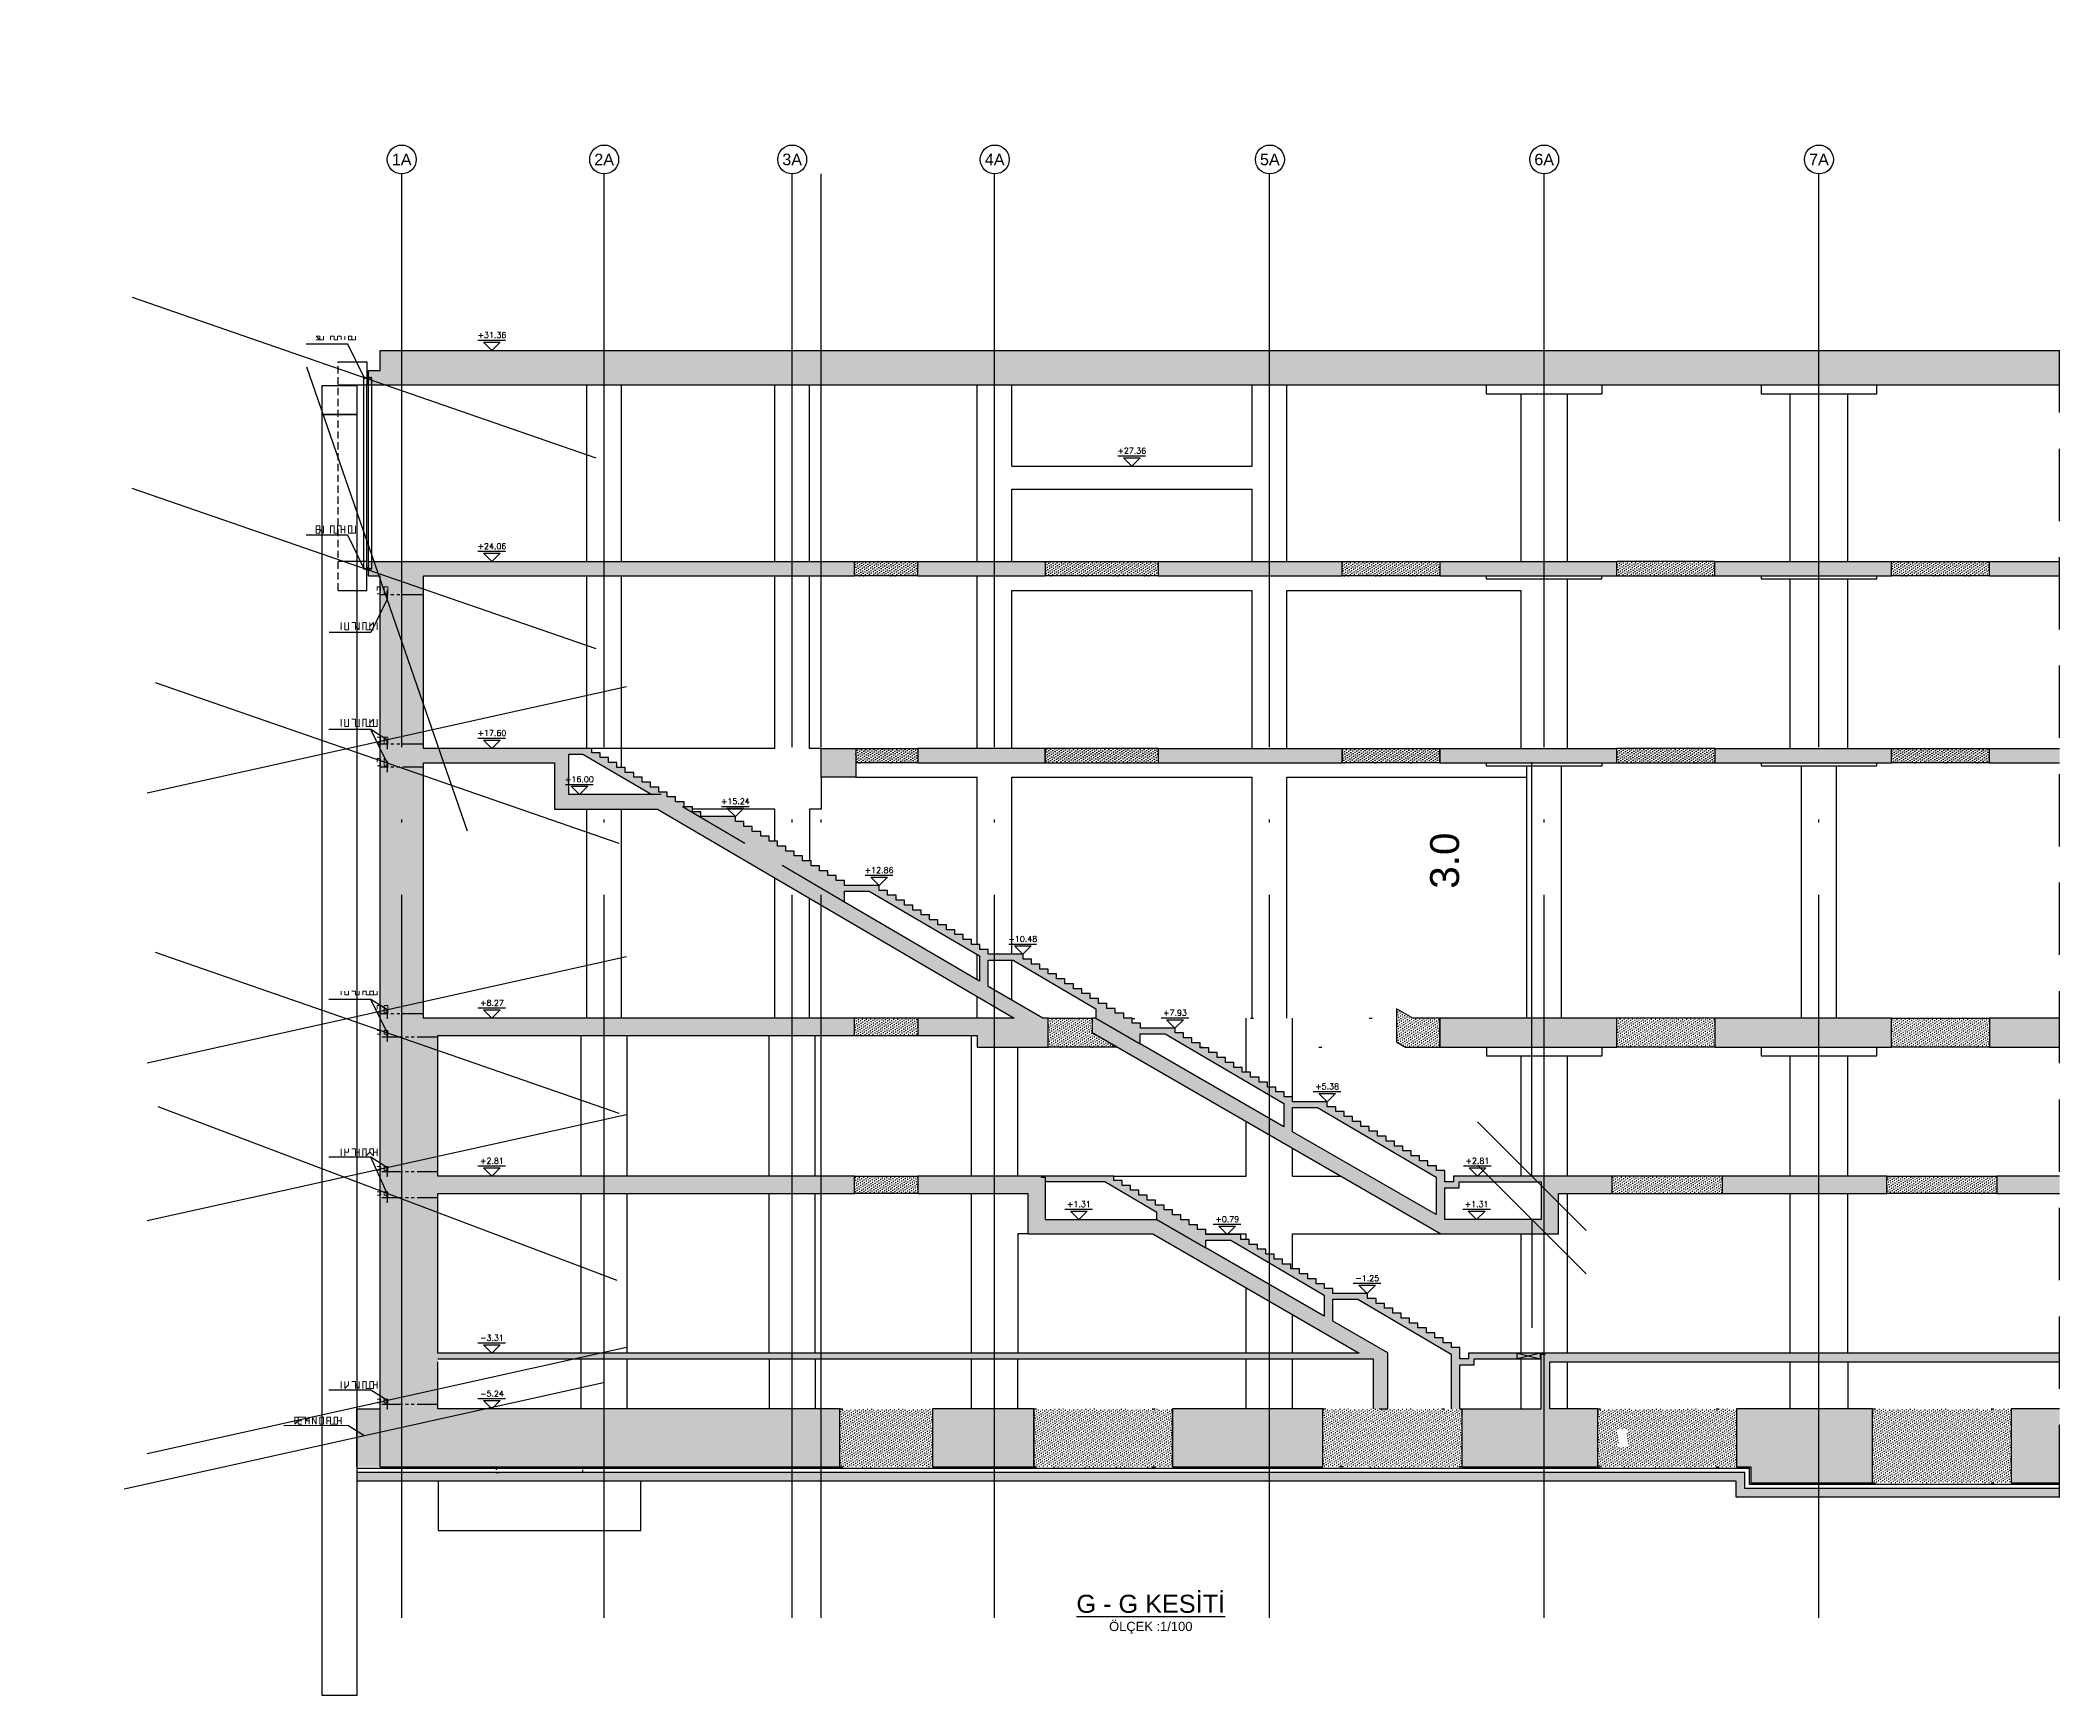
# Model space of a CAD drawing. Header units: inches. Extents: x 400392 to 401495, y 4543971 to 4544133.
# Drawn here: x 401203.6 to 401273.4, y 4543988.7 to 4544046 of the extents above; entities that cross this region are included whole.
import ezdxf
from ezdxf.enums import TextEntityAlignment as Align

# ---------------------------------------------------------------- set-up
doc = ezdxf.new("R2010")
doc.units = ezdxf.units.IN
doc.header["$MEASUREMENT"] = 0
for name, pattern in [('ACAD_ISO05W100', [33, 24, -3, 0, -3, 0, -3]), ('AKS', [3, 2.5, -0.25, 0, -0.25]), ('CIZGI', [0.4, 0.25, -0.15]), ('CONTINU', [0]), ('Dot', [4, 0, -4]), ('HIDDEN', [0.375, 0.25, -0.125]), ('UUC-ST-KAL-I05-101-U-000$0$ACAD_ISO05W100', [33, 24, -3, 0, -3, 0, -3])]:
    doc.linetypes.add(name, pattern=pattern)
for name, color, linetype in [('aks prota', 2, 'AKS'), ('caks prota', 4, 'Continuous'), ('görünüş prota', 4, 'Continuous'), ('inşaat derzi prota', 11, 'Continuous'), ('kesik prota', 2, 'CIZGI'), ('kesit prota', 1, 'Continuous'), ('kesit tarama prota', 252, 'Continuous'), ('kolon tarama prota', 252, 'Continuous'), ('kot prota', 4, 'Continuous'), ('merdiven prota', 2, 'Continuous'), ('not çizgisi prota', 4, 'Continuous'), ('PRT-CST-rc_level', 6, 'Continuous'), ('PRT-CST-rc_levermark', 4, 'Continuous'), ('st_s_su tutucu', 2, 'Continuous'), ('st_s_ölçü', 4, 'Continuous'), ('t35 prota', 3, 'Continuous'), ('taks prota', 7, 'Continuous'), ('TARAMA', 8, 'Continuous'), ('temel prota', 6, 'Continuous'), ('tplan prota', 7, 'Continuous'), ('UUC-ST-KAL-I05-101-U-000$0$st_s_su tutucu', 2, 'Continuous'), ('ölçü prota', 4, 'Continuous')]:
    doc.layers.add(name, color=color, linetype=linetype)
doc.layers.add('PRT-KD-kazik', color=172, linetype='Continuous', lineweight=25)
doc.styles.add('Arial', font='Arial.ttf')
doc.styles.add('OLCU', font='romanstw.shx')
doc.styles.get("Standard").update_dxf_attribs({"font": 'Arial.ttf'})
doc.styles.add('TAKS', font='Arial Unicode.ttf')
doc.dimstyles.new('1-100', dxfattribs={"dimscale": 0.5, "dimtxt": 2, "dimasz": 7.5, "dimexe": 3, "dimexo": 5, "dimgap": 5, "dimtad": 3, "dimdec": 1, "dimlfac": 2, "dimzin": 9, "dimdsep": 46, "dimtxsty": 'Standard', "dimblk": 'OBLIQUE', "dimcen": 0.09, "dimclrd": 3, "dimclre": 3, "dimclrt": 1, "dimadec": 3, "dimazin": 0, "dimtfac": 1, "dimtdec": 1, "dimtofl": 0, "dimtmove": 0, "dimatfit": 3, "dimfxl": 4, "dimtolj": 1, "dimtzin": 0, "dimarcsym": 0})
doc.dimstyles.new('1-50', dxfattribs={"dimtxt": 10, "dimasz": 4, "dimexe": 4, "dimexo": 8, "dimgap": 4, "dimtad": 1, "dimdec": 1, "dimrnd": 0.05, "dimzin": 9, "dimdsep": 46, "dimtxsty": 'OLCU', "dimblk1": 'OBLIQUE', "dimblk2": 'OBLIQUE', "dimsah": 1, "dimcen": 2, "dimdle": 4, "dimclrd": 4, "dimclre": 4, "dimclrt": 3, "dimadec": 1, "dimazin": 0, "dimtfac": 1, "dimtdec": 1, "dimtix": 1, "dimtmove": 2, "dimatfit": 3, "dimldrblk": 'OBLIQUE', "dimfxl": 1, "dimtvp": 1, "dimtolj": 1, "dimtzin": 1, "dimarcsym": 0})
pattern_1 = [(36, (401115.44459, 4543690.453005), (-0.014547592, 0.087543451), [0, -0.079375])]
pattern_2 = [(36, (401094.84671, 4544155.38541), (-0.014547592, 0.08754345), [0, -0.079375])]

# ---------------------------------------------------------------- blocks, each defined once
blk = doc.blocks.new('KOTK5')
at = {"layer": 'PRT-CST-rc_levermark'}
blk.add_line((217, 160), (-213, 160), dxfattribs=at)
blk.add_lwpolyline([(130, 130), (-130, 130), (0, 0)], close=True, dxfattribs=at)
at = {"layer": 'PRT-CST-rc_level', "style": 'OLCU'}
blk.add_attdef('000.00', text='', height=90, dxfattribs=at).set_placement((0, 193), align=Align.CENTER)
blk = doc.blocks.new('_Oblique')
at = {"layer": 'st_s_ölçü', "lineweight": -2}
blk.add_line((-0.5, -0.5), (0.5, 0.5), dxfattribs=at)
blk = doc.blocks.new('D')
at = {"layer": 'st_s_su tutucu', "linetype": 'CONTINU', "ltscale": 0.2}
for p, q in [((-39988, 52508), (-39993, 52508)), ((-39993, 52508), (-39993, 52507)), ((-39993, 52507), (-39991, 52506)), ((-39991, 52499), (-39992, 52499)), ((-39992, 52499), (-39992, 52498)), ((-39991, 52506), (-39991, 52499)), ((-39990, 52506), (-39988, 52507)), ((-39990, 52499), (-39990, 52506)), ((-39989, 52499), (-39990, 52499)), ((-39989, 52498), (-39989, 52499)), ((-39988, 52507), (-39988, 52508)), ((-39993, 52449), (-39991, 52450)), ((-39993, 52448), (-39993, 52449)), ((-39988, 52448), (-39993, 52448)), ((-39992, 52498), (-39991, 52498)), ((-39991, 52489), (-39992, 52489)), ((-39992, 52489), (-39992, 52488)), ((-39992, 52488), (-39991, 52488)), ((-39991, 52479), (-39992, 52479)), ((-39992, 52479), (-39992, 52478)), ((-39992, 52478), (-39991, 52478)), ((-39992, 52468), (-39992, 52469)), ((-39992, 52469), (-39991, 52469)), ((-39991, 52468), (-39992, 52468)), ((-39992, 52458), (-39992, 52459)), ((-39992, 52459), (-39991, 52459)), ((-39991, 52458), (-39992, 52458)), ((-39991, 52498), (-39991, 52489)), ((-39991, 52488), (-39991, 52479)), ((-39991, 52469), (-39991, 52478)), ((-39991, 52459), (-39991, 52468)), ((-39991, 52450), (-39991, 52458)), ((-39990, 52489), (-39990, 52498)), ((-39990, 52498), (-39989, 52498)), ((-39989, 52489), (-39990, 52489)), ((-39990, 52479), (-39990, 52488)), ((-39990, 52488), (-39989, 52488)), ((-39989, 52479), (-39990, 52479)), ((-39990, 52478), (-39989, 52478)), ((-39990, 52478), (-39990, 52469)), ((-39990, 52469), (-39989, 52469)), ((-39989, 52468), (-39990, 52468)), ((-39990, 52468), (-39990, 52459)), ((-39990, 52459), (-39989, 52459)), ((-39989, 52458), (-39990, 52458)), ((-39990, 52458), (-39990, 52450)), ((-39990, 52450), (-39988, 52449)), ((-39989, 52488), (-39989, 52489)), ((-39989, 52478), (-39989, 52479)), ((-39989, 52469), (-39989, 52468)), ((-39989, 52459), (-39989, 52458)), ((-39988, 52449), (-39988, 52448))]:
    blk.add_line(p, q, dxfattribs=at)
blk = doc.blocks.new('*D24')
at = {"layer": 'Defpoints', "color": 0, "transparency": 16777216}
for p in [(401255.202, 4544006.695), (401255.524, 4544006.695), (401255.524, 4544005.195)]:
    blk.add_point(p, dxfattribs=at)
at = {"layer": 'temel prota', "color": 3, "lineweight": -2, "transparency": 16777216}
for p, q in [((401255.202, 4544006.695), (401255.202, 4544021.011)), ((401255.202, 4544006.695), (401253.702, 4544006.695)), ((401255.202, 4544005.195), (401253.702, 4544005.195)), ((401255.202, 4544005.195), (401255.202, 4544001.445))]:
    blk.add_line(p, q, dxfattribs=at)
at = {"layer": 'temel prota', "color": 3, "lineweight": -2, "transparency": 16777216, "xscale": 3.75, "yscale": 3.75, "zscale": 3.75}
for p, rotation in [((401255.202, 4544006.695), 270), ((401255.202, 4544005.195), 90)]:
    blk.add_blockref('_Oblique', p, dxfattribs=dict(at, rotation=rotation))
at = {"layer": 'temel prota', "color": 1, "transparency": 16777216, "insert": (401252.191, 4544017.603), "char_height": 1, "attachment_point": 5, "rotation": 90}
blk.add_mtext('\\A1;3.0', dxfattribs=at)

msp = doc.modelspace()

# ---------------------------------------------------------------- hatches: boundary and pattern name
at = {"layer": 'kesit tarama prota'}
h = msp.add_hatch(color=256, dxfattribs=at)
h.dxf.hatch_style = 1
h.paths.add_polyline_path([(401215.378, 4544035.245), (401215.378, 4544034.545), (401214.978, 4544034.545), (401214.978, 4544034.045), (401273.447, 4544034.045), (401273.447, 4544035.245)])
h = msp.add_hatch(color=256, dxfattribs=at)
h.dxf.hatch_style = 1
h.paths.add_polyline_path([(401217.378, 4544011.555), (401231.778, 4544011.555), (401231.778, 4544012.155), (401216.878, 4544012.155), (401216.878, 4544020.985), (401221.411, 4544020.985), (401221.411, 4544019.385), (401224.968, 4544019.385), (401237.301, 4544012.155), (401233.978, 4544012.155), (401233.978, 4544011.555), (401236.028, 4544011.555), (401236.028, 4544011.153), (401238.476, 4544011.153), (401238.476, 4544012.155), (401238.29, 4544012.155), (401236.409, 4544013.257), (401236.409, 4544014.165), (401237.265, 4544014.165), (401240.132, 4544012.484), (401240.132, 4544012.154), (401239.996, 4544012.154), (401239.996, 4544011.655), (401252.052, 4544004.695), (401256.124, 4544004.695), (401256.124, 4544006.095), (401257.978, 4544006.095), (401257.978, 4544006.695), (401252.489, 4544006.695), (401252.489, 4544006.495), (401252.189, 4544006.495), (401252.189, 4544006.885), (401251.899, 4544006.885), (401251.899, 4544007.055), (401251.609, 4544007.055), (401251.609, 4544007.225), (401251.319, 4544007.225), (401251.319, 4544007.395), (401251.029, 4544007.395), (401251.029, 4544007.565), (401250.739, 4544007.565), (401250.739, 4544007.735), (401250.449, 4544007.735), (401250.449, 4544007.905), (401250.159, 4544007.905), (401250.159, 4544008.075), (401249.869, 4544008.075), (401249.869, 4544008.245), (401249.579, 4544008.245), (401249.579, 4544008.415), (401249.289, 4544008.415), (401249.289, 4544008.585), (401248.999, 4544008.585), (401248.999, 4544008.755), (401248.709, 4544008.755), (401248.709, 4544008.925), (401248.419, 4544008.925), (401248.419, 4544009.095), (401248.129, 4544009.095), (401248.129, 4544009.265), (401246.929, 4544009.265), (401246.929, 4544009.435), (401246.639, 4544009.435), (401246.639, 4544009.605), (401246.349, 4544009.605), (401246.349, 4544009.775), (401246.059, 4544009.775), (401246.059, 4544009.945), (401245.769, 4544009.945), (401245.769, 4544010.115), (401245.479, 4544010.115), (401245.479, 4544010.285), (401245.189, 4544010.285), (401245.189, 4544010.455), (401244.899, 4544010.455), (401244.899, 4544010.625), (401244.609, 4544010.625), (401244.609, 4544010.795), (401244.319, 4544010.795), (401244.319, 4544010.965), (401244.029, 4544010.965), (401244.029, 4544011.135), (401243.739, 4544011.135), (401243.739, 4544011.305), (401243.449, 4544011.305), (401243.449, 4544011.475), (401243.159, 4544011.475), (401243.159, 4544011.645), (401242.869, 4544011.645), (401242.869, 4544011.815), (401241.669, 4544011.815), (401241.669, 4544011.985), (401241.379, 4544011.985), (401241.379, 4544012.155), (401241.089, 4544012.155), (401241.089, 4544012.325), (401240.799, 4544012.325), (401240.799, 4544012.495), (401240.509, 4544012.495), (401240.509, 4544012.665), (401240.219, 4544012.665), (401240.219, 4544012.835), (401239.929, 4544012.835), (401239.929, 4544013.005), (401239.639, 4544013.005), (401239.639, 4544013.175), (401239.349, 4544013.175), (401239.349, 4544013.345), (401239.059, 4544013.345), (401239.059, 4544013.515), (401238.769, 4544013.515), (401238.769, 4544013.685), (401238.479, 4544013.685), (401238.479, 4544013.855), (401238.189, 4544013.855), (401238.189, 4544014.025), (401237.899, 4544014.025), (401237.899, 4544014.195), (401237.609, 4544014.195), (401237.609, 4544014.365), (401236.409, 4544014.365), (401236.409, 4544014.535), (401236.119, 4544014.535), (401236.119, 4544014.705), (401235.829, 4544014.705), (401235.829, 4544014.875), (401235.539, 4544014.875), (401235.539, 4544015.045), (401235.249, 4544015.045), (401235.249, 4544015.215), (401234.959, 4544015.215), (401234.959, 4544015.385), (401234.669, 4544015.385), (401234.669, 4544015.555), (401234.379, 4544015.555), (401234.379, 4544015.725), (401234.089, 4544015.725), (401234.089, 4544015.895), (401233.799, 4544015.895), (401233.799, 4544016.065), (401233.509, 4544016.065), (401233.509, 4544016.235), (401233.219, 4544016.235), (401233.219, 4544016.405), (401232.929, 4544016.405), (401232.929, 4544016.575), (401232.639, 4544016.575), (401232.639, 4544016.745), (401231.439, 4544016.745), (401231.439, 4544016.915), (401231.149, 4544016.915), (401231.149, 4544017.085), (401230.859, 4544017.085), (401230.859, 4544017.255), (401230.569, 4544017.255), (401230.569, 4544017.425), (401230.279, 4544017.425), (401230.279, 4544017.595), (401229.989, 4544017.595), (401229.989, 4544017.765), (401229.699, 4544017.765), (401229.699, 4544017.935), (401229.409, 4544017.935), (401229.409, 4544018.105), (401229.119, 4544018.105), (401229.119, 4544018.275), (401228.829, 4544018.275), (401228.829, 4544018.445), (401228.539, 4544018.445), (401228.539, 4544018.615), (401228.249, 4544018.615), (401228.249, 4544018.785), (401227.959, 4544018.785), (401227.959, 4544018.955), (401227.669, 4544018.955), (401227.669, 4544019.125), (401226.469, 4544019.125), (401226.469, 4544019.295), (401226.179, 4544019.295), (401226.179, 4544019.465), (401225.889, 4544019.465), (401225.889, 4544019.635), (401225.599, 4544019.635), (401225.599, 4544019.805), (401225.309, 4544019.805), (401225.309, 4544019.975), (401225.019, 4544019.975), (401225.019, 4544020.145), (401224.729, 4544020.145), (401224.729, 4544020.315), (401224.439, 4544020.315), (401224.439, 4544020.485), (401224.149, 4544020.485), (401224.149, 4544020.655), (401223.859, 4544020.655), (401223.859, 4544020.825), (401223.569, 4544020.825), (401223.569, 4544020.995), (401223.279, 4544020.995), (401223.279, 4544021.165), (401222.989, 4544021.165), (401222.989, 4544021.335), (401222.699, 4544021.335), (401222.699, 4544021.485), (401216.878, 4544021.485), (401216.878, 4544027.445), (401231.778, 4544027.445), (401231.778, 4544027.945), (401214.978, 4544027.945), (401214.978, 4544027.445), (401215.378, 4544027.445), (401215.378, 4543996.645), (401231.278, 4543996.645), (401231.278, 4543998.645), (401217.378, 4543998.645), (401217.378, 4544000.375), (401249.72, 4544000.375), (401249.72, 4543998.645), (401250.22, 4543998.645), (401250.22, 4544000.583), (401248.324, 4544001.677), (401248.324, 4544002.435), (401249.18, 4544002.435), (401252.414, 4544000.539), (401252.414, 4543998.645), (401252.714, 4543998.645), (401252.714, 4544000.175), (401253.209, 4544000.175), (401253.209, 4544000.375), (401255.52, 4544000.375), (401255.52, 4543998.645), (401252.778, 4543998.645), (401252.778, 4543996.645), (401257.478, 4543996.645), (401257.478, 4543998.645), (401255.82, 4543998.645), (401255.82, 4544000.275), (401273.447, 4544000.275), (401273.447, 4544000.575), (401253.009, 4544000.575), (401253.009, 4544000.375), (401252.714, 4544000.375), (401252.714, 4544000.765), (401252.424, 4544000.765), (401252.424, 4544000.935), (401252.134, 4544000.935), (401252.134, 4544001.105), (401251.844, 4544001.105), (401251.844, 4544001.275), (401251.554, 4544001.275), (401251.554, 4544001.445), (401251.264, 4544001.445), (401251.264, 4544001.615), (401250.974, 4544001.615), (401250.974, 4544001.785), (401250.684, 4544001.785), (401250.684, 4544001.955), (401250.394, 4544001.955), (401250.394, 4544002.125), (401250.104, 4544002.125), (401250.104, 4544002.295), (401249.814, 4544002.295), (401249.814, 4544002.465), (401249.524, 4544002.465), (401249.524, 4544002.635), (401248.324, 4544002.635), (401248.324, 4544002.805), (401248.034, 4544002.805), (401248.034, 4544002.975), (401247.744, 4544002.975), (401247.744, 4544003.145), (401247.454, 4544003.145), (401247.454, 4544003.315), (401247.164, 4544003.315), (401247.164, 4544003.485), (401246.874, 4544003.485), (401246.874, 4544003.655), (401246.584, 4544003.655), (401246.584, 4544003.825), (401246.294, 4544003.825), (401246.294, 4544003.995), (401246.004, 4544003.995), (401246.004, 4544004.165), (401245.714, 4544004.165), (401245.714, 4544004.335), (401245.424, 4544004.335), (401245.424, 4544004.505), (401245.134, 4544004.505), (401245.134, 4544004.675), (401243.934, 4544004.675), (401243.934, 4544004.845), (401243.644, 4544004.845), (401243.644, 4544005.015), (401243.354, 4544005.015), (401243.354, 4544005.185), (401243.064, 4544005.185), (401243.064, 4544005.355), (401242.774, 4544005.355), (401242.774, 4544005.525), (401242.484, 4544005.525), (401242.484, 4544005.695), (401242.194, 4544005.695), (401242.194, 4544005.865), (401241.904, 4544005.865), (401241.904, 4544006.035), (401241.614, 4544006.035), (401241.614, 4544006.205), (401241.324, 4544006.205), (401241.324, 4544006.375), (401241.034, 4544006.375), (401241.034, 4544006.545), (401240.744, 4544006.545), (401240.744, 4544006.695), (401233.978, 4544006.695), (401233.978, 4544006.095), (401237.778, 4544006.095), (401237.778, 4544004.695), (401242.097, 4544004.695), (401249.234, 4544000.575), (401217.378, 4544000.575), (401217.378, 4544006.095), (401231.778, 4544006.095), (401231.778, 4544006.695), (401217.378, 4544006.695)])
h.paths.add_polyline_path([(401221.911, 4544019.885), (401221.911, 4544021.285), (401222.389, 4544021.285), (401224.777, 4544019.885)], flags=16)
h.paths.add_polyline_path([(401231.439, 4544016.171), (401231.439, 4544016.545), (401232.295, 4544016.545), (401236.109, 4544014.309), (401236.109, 4544013.433)], flags=16)
h.paths.add_polyline_path([(401238.378, 4544006.495), (401240.434, 4544006.495), (401242.231, 4544005.441), (401242.231, 4544005.195), (401238.378, 4544005.195)], flags=16)
h.paths.add_polyline_path([(401241.659, 4544011.272), (401241.659, 4544011.615), (401242.525, 4544011.615), (401246.629, 4544009.209), (401246.629, 4544008.403)], flags=16)
h.paths.add_polyline_path([(401243.934, 4544004.475), (401244.79, 4544004.475), (401248.024, 4544002.579), (401248.024, 4544001.85), (401243.934, 4544004.212)], flags=16)
h.paths.add_polyline_path([(401246.929, 4544009.065), (401247.785, 4544009.065), (401251.889, 4544006.659), (401251.889, 4544005.366), (401246.929, 4544008.23)], flags=16)
h.paths.add_polyline_path([(401252.189, 4544006.295), (401252.689, 4544006.295), (401252.689, 4544006.495), (401255.524, 4544006.495), (401255.524, 4544005.195), (401252.189, 4544005.195)], flags=16)
h = msp.add_hatch(dxfattribs=at)
h.set_pattern_fill('DOTS', color=2, scale=0.05, angle=36)
h.set_pattern_definition(pattern_1)
h.paths.add_polyline_path([(401233.978, 4544027.945), (401231.778, 4544027.945), (401231.778, 4544027.445), (401233.978, 4544027.445)])
h = msp.add_hatch(color=256, dxfattribs=at)
h.dxf.hatch_style = 1
h.paths.add_polyline_path([(401238.378, 4544027.945), (401233.978, 4544027.945), (401233.978, 4544027.445), (401238.378, 4544027.445)])
h = msp.add_hatch(dxfattribs=at)
h.set_pattern_fill('DOTS', color=2, scale=0.05, angle=36)
h.set_pattern_definition(pattern_1)
h.paths.add_polyline_path([(401242.278, 4544027.945), (401238.378, 4544027.945), (401238.378, 4544027.445), (401242.278, 4544027.445)])
h = msp.add_hatch(color=256, dxfattribs=at)
h.dxf.hatch_style = 1
h.paths.add_polyline_path([(401248.64, 4544027.945), (401242.278, 4544027.945), (401242.278, 4544027.445), (401248.64, 4544027.445)])
h = msp.add_hatch(dxfattribs=at)
h.set_pattern_fill('DOTS', color=2, scale=0.05, angle=36)
h.set_pattern_definition([(36, (401115.44459, 4543696.913005), (-0.014547592, 0.087543451), [0, -0.079375])])
h.paths.add_polyline_path([(401252.024, 4544027.945), (401248.64, 4544027.945), (401248.64, 4544027.445), (401252.024, 4544027.445)])
h = msp.add_hatch(color=256, dxfattribs=at)
h.dxf.hatch_style = 1
h.paths.add_polyline_path([(401258.14, 4544027.945), (401252.024, 4544027.945), (401252.024, 4544027.445), (401258.14, 4544027.445)])
h = msp.add_hatch(dxfattribs=at)
h.set_pattern_fill('DOTS', color=2, scale=0.05, angle=36)
h.set_pattern_definition(pattern_1)
h.paths.add_polyline_path([(401261.524, 4544027.945), (401258.14, 4544027.945), (401258.14, 4544027.445), (401261.524, 4544027.445)])
h = msp.add_hatch(color=256, dxfattribs=at)
h.dxf.hatch_style = 1
h.paths.add_polyline_path([(401267.64, 4544027.945), (401261.524, 4544027.945), (401261.524, 4544027.445), (401267.64, 4544027.445)])
h = msp.add_hatch(dxfattribs=at)
h.set_pattern_fill('DOTS', color=2, scale=0.05, angle=36)
h.set_pattern_definition(pattern_1)
h.paths.add_polyline_path([(401271.024, 4544027.945), (401267.64, 4544027.945), (401267.64, 4544027.445), (401271.024, 4544027.445)])
h = msp.add_hatch(color=256, dxfattribs=at)
h.dxf.hatch_style = 1
h.paths.add_polyline_path([(401273.447, 4544027.945), (401271.024, 4544027.945), (401271.024, 4544027.445), (401273.447, 4544027.445)])
h = msp.add_hatch(color=256, dxfattribs=at)
h.dxf.hatch_style = 1
h.paths.add_polyline_path([(401230.628, 4544021.485), (401231.828, 4544021.485), (401231.828, 4544020.485), (401230.628, 4544020.485)])
h.paths.add_polyline_path([(401238.378, 4544021.485), (401233.978, 4544021.485), (401233.978, 4544020.985), (401238.378, 4544020.985)])
h = msp.add_hatch(dxfattribs=at)
h.set_pattern_fill('DOTS', color=2, scale=0.05, angle=36)
h.set_pattern_definition([(36, (401115.44459, 4543683.993005), (-0.014547592, 0.087543451), [0, -0.079375])])
h.paths.add_polyline_path([(401233.978, 4544021.485), (401231.828, 4544021.485), (401231.828, 4544020.985), (401233.978, 4544020.985)])
h = msp.add_hatch(dxfattribs=at)
h.set_pattern_fill('DOTS', color=2, scale=0.05, angle=36)
h.set_pattern_definition(pattern_1)
h.paths.add_polyline_path([(401242.278, 4544021.485), (401238.378, 4544021.485), (401238.378, 4544020.985), (401242.278, 4544020.985)])
h = msp.add_hatch(color=256, dxfattribs=at)
h.dxf.hatch_style = 1
h.paths.add_polyline_path([(401248.64, 4544021.485), (401242.278, 4544021.485), (401242.278, 4544020.985), (401248.64, 4544020.985)])
h = msp.add_hatch(dxfattribs=at)
h.set_pattern_fill('DOTS', color=2, scale=0.05, angle=36)
h.set_pattern_definition(pattern_1)
h.paths.add_polyline_path([(401252.024, 4544021.485), (401248.64, 4544021.485), (401248.64, 4544020.985), (401252.024, 4544020.985)])
h = msp.add_hatch(color=256, dxfattribs=at)
h.dxf.hatch_style = 1
h.paths.add_polyline_path([(401258.14, 4544021.485), (401252.024, 4544021.485), (401252.024, 4544020.985), (401258.14, 4544020.985)])
h = msp.add_hatch(dxfattribs=at)
h.set_pattern_fill('DOTS', color=2, scale=0.05, angle=36)
h.set_pattern_definition(pattern_1)
h.paths.add_polyline_path([(401261.524, 4544021.485), (401258.14, 4544021.485), (401258.14, 4544020.985), (401261.524, 4544020.985)])
h = msp.add_hatch(color=256, dxfattribs=at)
h.dxf.hatch_style = 1
h.paths.add_polyline_path([(401267.64, 4544021.485), (401261.524, 4544021.485), (401261.524, 4544020.985), (401267.64, 4544020.985)])
h = msp.add_hatch(dxfattribs=at)
h.set_pattern_fill('DOTS', color=2, scale=0.05, angle=36)
h.set_pattern_definition(pattern_1)
h.paths.add_polyline_path([(401271.024, 4544021.485), (401267.64, 4544021.485), (401267.64, 4544020.985), (401271.024, 4544020.985)])
h = msp.add_hatch(color=256, dxfattribs=at)
h.dxf.hatch_style = 1
h.paths.add_polyline_path([(401273.447, 4544021.485), (401271.024, 4544021.485), (401271.024, 4544020.985), (401273.447, 4544020.985)])
h = msp.add_hatch(dxfattribs=at)
h.set_pattern_fill('DOTS', color=2, scale=0.05, angle=36)
h.set_pattern_definition([(36, (401105.93108, 4543690.453005), (-0.014547592, 0.087543451), [0, -0.079375])])
h.paths.add_polyline_path([(401252.024, 4544012.155), (401251.088, 4544012.155), (401250.521, 4544012.482), (401250.521, 4544012.155), (401250.521, 4544011.328), (401250.82, 4544011.155), (401252.024, 4544011.155)])
h = msp.add_hatch(dxfattribs=at)
h.set_pattern_fill('DOTS', color=2, scale=0.05, angle=36)
h.set_pattern_definition(pattern_1)
h.paths.add_polyline_path([(401233.978, 4544012.155), (401231.778, 4544012.155), (401231.778, 4544011.555), (401233.978, 4544011.555)])
h = msp.add_hatch(dxfattribs=at)
h.set_pattern_fill('DOTS', color=2, scale=0.05, angle=36)
h.set_pattern_definition([(36, (401122.14243, 4543690.453005), (-0.014547592, 0.087543451), [0, -0.079375])])
h.paths.add_polyline_path([(401239.996, 4544011.655), (401239.996, 4544012.153), (401238.476, 4544012.155), (401238.476, 4544011.153), (401240.865, 4544011.153)])
h = msp.add_hatch(color=256, dxfattribs=at)
h.dxf.hatch_style = 1
h.paths.add_polyline_path([(401258.14, 4544012.155), (401252.024, 4544012.155), (401252.024, 4544011.155), (401258.14, 4544011.155)])
h = msp.add_hatch(dxfattribs=at)
h.set_pattern_fill('DOTS', color=2, scale=0.05, angle=36)
h.set_pattern_definition(pattern_1)
h.paths.add_polyline_path([(401261.524, 4544012.155), (401258.14, 4544012.155), (401258.14, 4544011.155), (401261.524, 4544011.155)])
h = msp.add_hatch(color=256, dxfattribs=at)
h.dxf.hatch_style = 1
h.paths.add_polyline_path([(401267.64, 4544012.155), (401261.524, 4544012.155), (401261.524, 4544011.155), (401267.64, 4544011.155)])
h = msp.add_hatch(dxfattribs=at)
h.set_pattern_fill('DOTS', color=2, scale=0.05, angle=36)
h.set_pattern_definition(pattern_1)
h.paths.add_polyline_path([(401271.024, 4544012.155), (401267.64, 4544012.155), (401267.64, 4544011.155), (401271.024, 4544011.155)])
h = msp.add_hatch(color=256, dxfattribs=at)
h.dxf.hatch_style = 1
h.paths.add_polyline_path([(401273.447, 4544012.155), (401271.024, 4544012.155), (401271.024, 4544011.155), (401273.447, 4544011.155)])
h = msp.add_hatch(dxfattribs=at)
h.set_pattern_fill('DOTS', color=2, scale=0.05, angle=36)
h.set_pattern_definition(pattern_1)
h.paths.add_polyline_path([(401233.978, 4544006.695), (401231.778, 4544006.695), (401231.778, 4544006.095), (401233.978, 4544006.095)])
h = msp.add_hatch(dxfattribs=at)
h.set_pattern_fill('DOTS', color=2, scale=0.05, angle=36)
h.set_pattern_definition(pattern_1)
h.paths.add_polyline_path([(401261.778, 4544006.695), (401257.978, 4544006.695), (401257.978, 4544006.095), (401261.778, 4544006.095)])
h = msp.add_hatch(color=256, dxfattribs=at)
h.dxf.hatch_style = 1
h.paths.add_polyline_path([(401267.478, 4544006.695), (401261.778, 4544006.695), (401261.778, 4544006.095), (401267.478, 4544006.095)])
h = msp.add_hatch(dxfattribs=at)
h.set_pattern_fill('DOTS', color=2, scale=0.05, angle=36)
h.set_pattern_definition(pattern_1)
h.paths.add_polyline_path([(401271.278, 4544006.695), (401267.478, 4544006.695), (401267.478, 4544006.095), (401271.278, 4544006.095)])
h = msp.add_hatch(color=256, dxfattribs=at)
h.dxf.hatch_style = 1
h.paths.add_polyline_path([(401273.447, 4544006.695), (401271.278, 4544006.695), (401271.278, 4544006.095), (401273.447, 4544006.095)])
h = msp.add_hatch(color=256, dxfattribs=at)
h.dxf.hatch_style = 1
h.paths.add_polyline_path([(401215.378, 4543998.645), (401214.578, 4543998.645), (401214.578, 4543996.645), (401215.378, 4543996.645)])
h = msp.add_hatch(dxfattribs=at)
h.set_pattern_fill('DOTS', color=2, scale=0.05, angle=36)
h.set_pattern_definition(pattern_2)
h.paths.add_polyline_path([(401234.478, 4543998.645), (401231.278, 4543998.645), (401231.278, 4543996.645), (401234.478, 4543996.645)])
h = msp.add_hatch(color=256, dxfattribs=at)
h.dxf.hatch_style = 1
h.paths.add_polyline_path([(401237.978, 4543998.645), (401234.478, 4543998.645), (401234.478, 4543996.645), (401237.978, 4543996.645)], flags=17)
h = msp.add_hatch(dxfattribs=at)
h.set_pattern_fill('DOTS', color=2, scale=0.05, angle=36)
h.set_pattern_definition(pattern_2)
h.paths.add_polyline_path([(401242.778, 4543998.645), (401237.978, 4543998.645), (401237.978, 4543996.645), (401242.778, 4543996.645)])
h = msp.add_hatch(color=256, dxfattribs=at)
h.dxf.hatch_style = 1
h.paths.add_polyline_path([(401247.978, 4543998.645), (401242.778, 4543998.645), (401242.778, 4543996.645), (401247.978, 4543996.645)])
h = msp.add_hatch(dxfattribs=at)
h.set_pattern_fill('DOTS', color=2, scale=0.05, angle=36)
h.set_pattern_definition(pattern_2)
h.paths.add_polyline_path([(401252.778, 4543998.645), (401247.978, 4543998.645), (401247.978, 4543996.645), (401252.778, 4543996.645)])
h = msp.add_hatch(dxfattribs=at)
h.set_pattern_fill('DOTS', color=2, scale=0.05, angle=36)
h.set_pattern_definition(pattern_2)
h.paths.add_polyline_path([(401262.278, 4543998.645), (401257.478, 4543998.645), (401257.478, 4543996.645), (401262.278, 4543996.645)])
h.paths.add_polyline_path([(401258.49, 4543997.338), (401258.49, 4543997.952), (401258.19, 4543997.952), (401258.19, 4543997.338)], flags=16)
h = msp.add_hatch(color=256, dxfattribs=at)
h.dxf.hatch_style = 1
h.paths.add_polyline_path([(401266.978, 4543998.645), (401262.278, 4543998.645), (401262.278, 4543996.645), (401262.77, 4543996.645), (401262.77, 4543996.095), (401266.978, 4543996.095)])
h = msp.add_hatch(dxfattribs=at)
h.set_pattern_fill('DOTS', color=2, scale=0.05, angle=36)
h.set_pattern_definition(pattern_2)
h.paths.add_polyline_path([(401271.778, 4543998.645), (401266.978, 4543998.645), (401266.978, 4543996.095), (401271.778, 4543996.095)])
h = msp.add_hatch(color=256, dxfattribs=at)
h.dxf.hatch_style = 1
h.paths.add_polyline_path([(401273.447, 4543998.645), (401271.778, 4543998.645), (401271.778, 4543996.095), (401273.447, 4543996.095)])
h = msp.add_hatch(dxfattribs=at)
h.set_pattern_fill('AR-CONC', color=253, scale=0.001)
h.set_pattern_definition([(50, (401094.84671, 4544155.38541), (0.18218467, -0.01593909), [0.01905, -0.20955]), (355, (401094.84671, 4544155.3854), (-0.03524342, 0.19105685), [0.01524, -0.16764058]), (100.451445, (401094.8619, 4544155.38408), (0.14694125, 0.17511775), [0.01619001, -0.17809024]), (46.1842, (401094.84671, 4544155.4362), (0.27107904, -0.04204233), [0.028575, -0.314325]), (96.63556, (401094.8693, 4544155.4327), (0.23740413, 0.24742612), [0.02428502, -0.2671356]), (351.18415, (401094.8467, 4544155.4362), (0.23740413, 0.24742612), [0.02285997, -0.25145973]), (21, (401094.87211, 4544155.42351), (0.15161439, -0.1022652), [0.01905, -0.20955]), (326, (401094.87211, 4544155.4235), (0.06180203, 0.18418797), [0.01524, -0.16764]), (71.451445, (401094.88475, 4544155.41499), (0.21341642, 0.08192277), [0.01619001, -0.17808994]), (37.5, (401094.846713, 4544155.38541), (0.003088603, 0.084555039), [0, -0.165608, 0, -0.17018, 0, -0.168275]), (7.5, (401094.84671, 4544155.38541), (0.066819663, 0.100180575), [0, -0.097028, 0, -0.161798, 0, -0.064135]), (327.5, (401094.79007, 4544155.38541), (0.135590595, -0.005728744), [0, -0.0635, 0, -0.19812, 0, -0.26289]), (317.5, (401094.76467, 4544155.38541), (0.14812918, 0.02542649), [0, -0.08255, 0, -0.131572, 0, -0.18669])])
h.paths.add_polyline_path([(401262.57, 4543996.445), (401214.578, 4543996.445), (401214.578, 4543996.145), (401262.27, 4543996.145), (401262.27, 4543995.595), (401273.447, 4543995.595), (401273.447, 4543995.895), (401262.57, 4543995.895)])

# ---------------------------------------------------------------- linework, layer by layer
at = {"layer": 'aks prota', "ltscale": 10}
for p, q in [((401216.128, 4543991.423), (401216.128, 4544041.346)), ((401223.128, 4543991.423), (401223.128, 4544041.346)), ((401229.628, 4543991.423), (401229.628, 4544041.346)), ((401230.628, 4543991.423), (401230.628, 4544041.346)), ((401236.628, 4543991.423), (401236.628, 4544041.346)), ((401246.128, 4543991.423), (401246.128, 4544041.346)), ((401255.628, 4543991.423), (401255.628, 4544041.346)), ((401265.128, 4543991.423), (401265.128, 4544041.346))]:
    msp.add_line(p, q, dxfattribs=at)
at = {"layer": 'caks prota', "ltscale": 0.05}
for centre in [(401216.128, 4544041.846), (401223.128, 4544041.846), (401229.628, 4544041.846), (401236.631, 4544041.846), (401246.144, 4544041.846), (401255.628, 4544041.846), (401265.128, 4544041.846)]:
    msp.add_circle(centre, 0.5, dxfattribs=at)
at = {"layer": 'görünüş prota'}
for p, q in [((401222.528, 4544027.945), (401222.528, 4544034.045)), ((401223.728, 4544027.945), (401223.728, 4544034.045)), ((401229.028, 4544027.945), (401229.028, 4544034.045)), ((401230.228, 4544027.945), (401230.228, 4544034.045)), ((401236.028, 4544027.945), (401236.028, 4544034.045)), ((401237.228, 4544031.246), (401237.228, 4544034.045)), ((401245.528, 4544031.246), (401245.528, 4544034.045)), ((401246.728, 4544027.945), (401246.728, 4544034.045)), ((401254.828, 4544027.945), (401254.828, 4544033.745)), ((401256.428, 4544027.945), (401256.428, 4544033.745)), ((401264.128, 4544027.945), (401264.128, 4544033.745)), ((401266.128, 4544027.945), (401266.128, 4544033.745)), ((401237.228, 4544027.945), (401237.228, 4544030.446)), ((401245.528, 4544027.945), (401245.528, 4544030.446)), ((401222.528, 4544021.485), (401222.528, 4544027.445)), ((401223.728, 4544020.825), (401223.728, 4544027.445)), ((401229.028, 4544021.485), (401229.028, 4544027.445)), ((401230.228, 4544021.485), (401230.228, 4544027.445)), ((401236.028, 4544021.485), (401236.028, 4544027.445)), ((401256.428, 4544021.485), (401256.428, 4544027.345)), ((401264.128, 4544021.485), (401264.128, 4544027.345)), ((401266.128, 4544021.485), (401266.128, 4544027.345)), ((401245.528, 4544021.485), (401245.528, 4544026.945)), ((401246.728, 4544021.485), (401246.728, 4544026.945)), ((401254.828, 4544021.485), (401254.828, 4544026.945)), ((401255.027, 4544012.155), (401255.027, 4544020.885)), ((401256.227, 4544012.155), (401256.227, 4544020.885)), ((401264.528, 4544012.155), (401264.528, 4544020.885)), ((401265.728, 4544012.155), (401265.728, 4544020.885)), ((401236.028, 4544014.705), (401236.028, 4544020.485)), ((401237.228, 4544014.365), (401237.228, 4544020.485)), ((401245.528, 4544012.154), (401245.528, 4544020.485)), ((401246.728, 4544012.154), (401246.728, 4544020.485)), ((401222.528, 4544012.155), (401222.528, 4544019.385)), ((401223.728, 4544012.155), (401223.728, 4544019.385)), ((401229.028, 4544012.155), (401229.028, 4544017.005)), ((401230.228, 4544012.155), (401230.228, 4544016.301)), ((401236.028, 4544013.481), (401236.028, 4544014.356)), ((401237.228, 4544012.777), (401237.228, 4544014.165)), ((401236.028, 4544012.155), (401236.028, 4544012.901)), ((401245.328, 4544010.285), (401245.328, 4544012.154)), ((401246.928, 4544009.435), (401246.928, 4544012.154)), ((401222.328, 4544006.695), (401222.328, 4544011.555)), ((401223.928, 4544006.695), (401223.928, 4544011.555)), ((401228.828, 4544006.695), (401228.828, 4544011.555)), ((401230.428, 4544006.695), (401230.428, 4544011.555)), ((401235.828, 4544006.695), (401235.827, 4544011.555)), ((401237.428, 4544006.695), (401237.427, 4544011.153)), ((401254.828, 4544006.695), (401254.828, 4544010.855)), ((401256.428, 4544006.695), (401256.428, 4544010.855)), ((401264.128, 4544006.695), (401264.128, 4544010.855)), ((401266.128, 4544006.695), (401266.128, 4544010.855)), ((401245.328, 4544006.695), (401245.328, 4544008.577)), ((401246.928, 4544006.695), (401246.928, 4544007.653)), ((401222.328, 4544000.575), (401222.328, 4544006.095)), ((401223.928, 4544000.575), (401223.928, 4544006.095)), ((401228.828, 4544000.575), (401228.828, 4544006.095)), ((401230.428, 4544000.575), (401230.428, 4544006.095)), ((401235.828, 4544000.575), (401235.828, 4544006.095)), ((401256.428, 4544000.575), (401256.428, 4544006.095)), ((401264.128, 4544000.575), (401264.128, 4544006.095)), ((401266.128, 4544000.575), (401266.128, 4544006.095)), ((401245.328, 4544004.505), (401245.328, 4544004.695)), ((401246.928, 4544003.485), (401246.928, 4544004.695)), ((401254.828, 4544000.575), (401254.828, 4544004.695)), ((401245.328, 4544000.575), (401245.328, 4544002.83)), ((401246.928, 4544000.575), (401246.928, 4544001.906)), ((401222.328, 4543998.645), (401222.328, 4544000.375)), ((401223.928, 4543998.645), (401223.928, 4544000.375)), ((401228.828, 4544000.375), (401228.828, 4543998.645)), ((401230.428, 4544000.375), (401230.428, 4543998.645)), ((401235.828, 4543998.645), (401235.828, 4544000.375)), ((401237.428, 4543998.645), (401237.428, 4544000.375)), ((401245.328, 4543998.645), (401245.328, 4544000.375)), ((401246.928, 4543998.645), (401246.928, 4544000.375)), ((401254.828, 4543998.645), (401254.828, 4544000.375)), ((401256.428, 4543998.645), (401256.428, 4544000.275)), ((401264.128, 4543998.645), (401264.128, 4544000.275)), ((401266.128, 4544000.275), (401266.128, 4543998.645))]:
    msp.add_line(p, q, dxfattribs=at)
for points in [[(401214.978, 4544027.945), (401214.978, 4544034.045)], [(401253.627, 4544034.045), (401253.627, 4544033.745), (401257.627, 4544033.745), (401257.627, 4544034.045)], [(401263.126, 4544034.045), (401263.126, 4544033.745), (401267.126, 4544033.745), (401267.126, 4544034.045)], [(401231.778, 4544027.945), (401233.978, 4544027.945)], [(401238.378, 4544027.945), (401242.278, 4544027.945)], [(401248.64, 4544027.945), (401252.024, 4544027.945)], [(401261.524, 4544027.945), (401258.14, 4544027.945)], [(401267.64, 4544027.945), (401271.024, 4544027.945)], [(401233.978, 4544027.445), (401231.778, 4544027.445)], [(401242.278, 4544027.445), (401238.378, 4544027.445)], [(401252.024, 4544027.445), (401248.64, 4544027.445)], [(401253.625, 4544027.445), (401253.625, 4544027.345), (401257.625, 4544027.345), (401257.625, 4544027.445)], [(401258.14, 4544027.445), (401261.524, 4544027.445)], [(401263.126, 4544027.445), (401263.126, 4544027.345), (401267.126, 4544027.345), (401267.126, 4544027.445)], [(401271.024, 4544027.445), (401267.64, 4544027.445)], [(401237.228, 4544021.485), (401237.228, 4544026.945), (401245.528, 4544026.945)], [(401246.728, 4544026.945), (401254.828, 4544026.945)], [(401229.028, 4544021.485), (401222.699, 4544021.485)], [(401230.628, 4544021.485), (401230.228, 4544021.485)], [(401231.828, 4544021.485), (401233.978, 4544021.485)], [(401233.978, 4544020.985), (401231.828, 4544020.985)], [(401242.278, 4544021.485), (401238.378, 4544021.485)], [(401238.378, 4544020.985), (401242.278, 4544020.985)], [(401248.64, 4544021.485), (401252.024, 4544021.485)], [(401252.024, 4544020.985), (401248.64, 4544020.985)], [(401253.627, 4544020.985), (401253.627, 4544020.885), (401257.627, 4544020.885), (401257.627, 4544020.985)], [(401261.524, 4544021.485), (401258.14, 4544021.485)], [(401258.14, 4544020.985), (401261.524, 4544020.985)], [(401263.128, 4544020.985), (401263.128, 4544020.885), (401267.128, 4544020.885), (401267.128, 4544020.985)], [(401267.64, 4544021.485), (401271.024, 4544021.485)], [(401271.024, 4544020.985), (401267.64, 4544020.985)], [(401229.028, 4544018.275), (401229.028, 4544019.385), (401226.179, 4544019.385)], [(401252.074, 4544012.155), (401251.088, 4544012.155), (401250.521, 4544012.482), (401250.521, 4544011.328), (401250.82, 4544011.155), (401252.024, 4544011.155), (401252.024, 4544012.155)], [(401233.978, 4544012.155), (401231.778, 4544012.155)], [(401238.476, 4544012.155), (401239.996, 4544012.153), (401239.996, 4544011.655), (401240.865, 4544011.153), (401238.476, 4544011.153)], [(401261.524, 4544012.155), (401258.14, 4544012.155)], [(401267.64, 4544012.155), (401271.024, 4544012.155)], [(401231.778, 4544011.555), (401233.978, 4544011.555)], [(401261.524, 4544011.155), (401258.14, 4544011.155)], [(401271.024, 4544011.155), (401267.64, 4544011.155)], [(401231.778, 4544006.695), (401233.978, 4544006.695)], [(401261.778, 4544006.695), (401257.978, 4544006.695)], [(401267.478, 4544006.695), (401271.278, 4544006.695)], [(401233.978, 4544006.095), (401231.778, 4544006.095)], [(401257.978, 4544006.095), (401261.778, 4544006.095)], [(401271.278, 4544006.095), (401267.478, 4544006.095)], [(401273.447, 4543995.895), (401262.57, 4543995.895), (401262.57, 4543996.445), (401214.578, 4543996.445)], [(401273.447, 4543995.595), (401262.27, 4543995.595), (401262.27, 4543996.145), (401214.578, 4543996.145)], [(401217.394, 4543996.145), (401217.394, 4543994.445), (401224.394, 4543994.445), (401224.394, 4543996.145)]]:
    msp.add_lwpolyline(points, dxfattribs=at)
at = {"layer": 'görünüş prota', "color": 4, "linetype": 'Dot'}
for points in [[(401241.379, 4544012.149), (401250.521, 4544012.154)], [(401243.739, 4544011.154), (401251.088, 4544011.155)], [(401231.278, 4543998.645), (401234.478, 4543998.645)], [(401237.978, 4543998.645), (401242.878, 4543998.645)], [(401247.978, 4543998.645), (401252.699, 4543998.645)], [(401257.478, 4543998.645), (401262.278, 4543998.645)], [(401266.978, 4543998.645), (401271.778, 4543998.645)], [(401219.394, 4543996.645), (401219.394, 4543996.445), (401222.394, 4543996.445), (401222.394, 4543996.645)], [(401231.278, 4543996.645), (401234.478, 4543996.645)], [(401237.978, 4543996.645), (401242.878, 4543996.645)], [(401252.778, 4543996.645), (401247.978, 4543996.645)], [(401257.478, 4543996.645), (401262.278, 4543996.645)], [(401266.978, 4543996.095), (401271.778, 4543996.095)]]:
    msp.add_lwpolyline(points, dxfattribs=at)
at = {"layer": 'inşaat derzi prota', "linetype": 'ACAD_ISO05W100', "ltscale": 0.03}
for points in [[(401216.878, 4544026.795), (401215.378, 4544026.795)], [(401216.878, 4544021.635), (401215.378, 4544021.635)], [(401216.878, 4544020.835), (401215.378, 4544020.835)], [(401216.878, 4544012.305), (401215.378, 4544012.305)], [(401217.378, 4544011.505), (401215.378, 4544011.505)], [(401217.378, 4544006.845), (401215.378, 4544006.845)], [(401217.378, 4544005.945), (401215.378, 4544005.945)], [(401217.378, 4543998.795), (401215.378, 4543998.795)]]:
    msp.add_lwpolyline(points, dxfattribs=at)
at = {"layer": 'kesik prota', "linetype": 'HIDDEN', "ltscale": 10}
msp.add_lwpolyline([(401273.447, 4543995.595), (401273.447, 4544035.245)], dxfattribs=at)
at = {"layer": 'kesik prota', "ltscale": 10}
for points in [[(401231.439, 4544016.171), (401225.103, 4544019.885), (401224.777, 4544019.885)], [(401240.132, 4544012.154), (401241.659, 4544011.272)], [(401238.231, 4544006.695), (401238.232, 4544006.655), (401238.378, 4544006.655), (401238.378, 4544006.495)], [(401242.231, 4544005.195), (401243.934, 4544004.212)], [(401254.696, 4544000.575), (401255.496, 4544000.375), (401255.496, 4544000.575), (401254.696, 4544000.375), (401254.696, 4544000.575)], [(401255.52, 4544000.375), (401255.52, 4544000.535), (401255.665, 4544000.535), (401255.665, 4544000.575)]]:
    msp.add_lwpolyline(points, dxfattribs=at)
at = {"layer": 'kesit prota', "color": 1}
for p, q in [((401215.378, 4544035.245), (401273.447, 4544035.245)), ((401214.978, 4544027.445), (401214.978, 4544027.945)), ((401214.978, 4544027.945), (401231.778, 4544027.945)), ((401233.978, 4544027.445), (401233.978, 4544027.945)), ((401233.978, 4544027.945), (401238.378, 4544027.945)), ((401238.378, 4544027.945), (401238.378, 4544027.445)), ((401242.278, 4544027.945), (401248.64, 4544027.945)), ((401242.278, 4544027.945), (401242.278, 4544027.445)), ((401248.64, 4544027.445), (401248.64, 4544027.945)), ((401252.024, 4544027.945), (401252.024, 4544027.445)), ((401252.024, 4544027.945), (401258.14, 4544027.945)), ((401258.14, 4544027.445), (401258.14, 4544027.945)), ((401261.524, 4544027.945), (401267.64, 4544027.945)), ((401261.524, 4544027.445), (401261.524, 4544027.945)), ((401267.64, 4544027.445), (401267.64, 4544027.945)), ((401271.024, 4544027.945), (401273.447, 4544027.945)), ((401271.024, 4544027.445), (401271.024, 4544027.945)), ((401214.978, 4544027.445), (401215.378, 4544027.445)), ((401215.378, 4543996.645), (401215.378, 4544027.445)), ((401216.878, 4544027.445), (401231.778, 4544027.445)), ((401233.978, 4544027.445), (401238.378, 4544027.445)), ((401242.278, 4544027.445), (401248.64, 4544027.445)), ((401252.024, 4544027.445), (401258.14, 4544027.445)), ((401261.524, 4544027.445), (401267.64, 4544027.445)), ((401271.024, 4544027.445), (401273.447, 4544027.445)), ((401238.378, 4544021.485), (401238.378, 4544020.985)), ((401242.278, 4544021.485), (401248.64, 4544021.485)), ((401242.278, 4544021.485), (401242.278, 4544020.985)), ((401242.278, 4544021.485), (401242.278, 4544020.985)), ((401242.278, 4544020.985), (401248.64, 4544020.985)), ((401248.64, 4544020.985), (401248.64, 4544021.485)), ((401252.024, 4544021.485), (401258.14, 4544021.485)), ((401252.024, 4544021.485), (401252.024, 4544020.985)), ((401252.024, 4544020.985), (401258.14, 4544020.985)), ((401258.14, 4544020.985), (401258.14, 4544021.485)), ((401261.524, 4544021.485), (401267.64, 4544021.485)), ((401261.524, 4544021.485), (401261.524, 4544020.985)), ((401261.524, 4544020.985), (401267.64, 4544020.985)), ((401267.64, 4544020.985), (401267.64, 4544021.485)), ((401271.024, 4544021.485), (401273.447, 4544021.485)), ((401271.024, 4544020.985), (401271.024, 4544021.485)), ((401271.024, 4544020.985), (401273.447, 4544020.985)), ((401217.378, 4543998.645), (401217.378, 4544000.275)), ((401255.52, 4543998.645), (401255.52, 4544000.375)), ((401255.82, 4544000.275), (401273.447, 4544000.275)), ((401255.82, 4543998.645), (401255.82, 4544000.275)), ((401237.978, 4543998.645), (401237.978, 4543996.645)), ((401242.778, 4543996.645), (401242.778, 4543998.645)), ((401252.699, 4543998.645), (401255.52, 4543998.645))]:
    msp.add_line(p, q, dxfattribs=at)
at = {"layer": 'kesit prota'}
for p, q in [((401231.778, 4544027.445), (401231.778, 4544027.945)), ((401243.934, 4544004.212), (401243.934, 4544004.475))]:
    msp.add_line(p, q, dxfattribs=at)
for points in [[(401273.447, 4544034.045), (401214.978, 4544034.045), (401214.978, 4544034.545), (401215.378, 4544034.545), (401215.378, 4544035.245)], [(401238.378, 4544021.485), (401233.978, 4544021.485), (401233.978, 4544020.985), (401238.378, 4544020.985), (401238.378, 4544021.485)], [(401251.889, 4544005.366), (401246.929, 4544008.23), (401246.929, 4544009.065), (401247.785, 4544009.065), (401251.889, 4544006.659), (401251.889, 4544005.366)]]:
    msp.add_lwpolyline(points, dxfattribs=at)
at = {"layer": 'kesit prota', "color": 1}
for points in [[(401238.476, 4544011.153), (401238.476, 4544012.155), (401238.29, 4544012.155), (401236.409, 4544013.257), (401236.409, 4544014.165), (401237.265, 4544014.165), (401240.132, 4544012.484), (401240.132, 4544012.154), (401239.996, 4544012.154), (401239.996, 4544011.655), (401252.052, 4544004.695), (401256.124, 4544004.695), (401256.124, 4544006.095), (401257.978, 4544006.095), (401257.978, 4544006.695), (401252.489, 4544006.695), (401252.489, 4544006.495), (401252.189, 4544006.495), (401252.189, 4544006.885), (401251.899, 4544006.885), (401251.899, 4544007.055), (401251.609, 4544007.055), (401251.609, 4544007.225), (401251.319, 4544007.225), (401251.319, 4544007.395), (401251.029, 4544007.395), (401251.029, 4544007.565), (401250.739, 4544007.565), (401250.739, 4544007.735), (401250.449, 4544007.735), (401250.449, 4544007.905), (401250.159, 4544007.905), (401250.159, 4544008.075), (401249.869, 4544008.075), (401249.869, 4544008.245), (401249.579, 4544008.245), (401249.579, 4544008.415), (401249.289, 4544008.415), (401249.289, 4544008.585), (401248.999, 4544008.585), (401248.999, 4544008.755), (401248.709, 4544008.755), (401248.709, 4544008.925), (401248.419, 4544008.925), (401248.419, 4544009.095), (401248.129, 4544009.095), (401248.129, 4544009.265), (401246.929, 4544009.265), (401246.929, 4544009.435), (401246.639, 4544009.435), (401246.639, 4544009.605), (401246.349, 4544009.605), (401246.349, 4544009.775), (401246.059, 4544009.775), (401246.059, 4544009.945), (401245.769, 4544009.945), (401245.769, 4544010.115), (401245.479, 4544010.115), (401245.479, 4544010.285), (401245.189, 4544010.285), (401245.189, 4544010.455), (401244.899, 4544010.455), (401244.899, 4544010.625), (401244.609, 4544010.625), (401244.609, 4544010.795), (401244.319, 4544010.795), (401244.319, 4544010.965), (401244.029, 4544010.965), (401244.029, 4544011.135), (401243.739, 4544011.135), (401243.739, 4544011.305), (401243.449, 4544011.305), (401243.449, 4544011.475), (401243.159, 4544011.475), (401243.159, 4544011.645), (401242.869, 4544011.645), (401242.869, 4544011.815), (401241.669, 4544011.815), (401241.669, 4544011.985), (401241.379, 4544011.985), (401241.379, 4544012.155), (401241.089, 4544012.155), (401241.089, 4544012.325), (401240.799, 4544012.325), (401240.799, 4544012.495), (401240.509, 4544012.495), (401240.509, 4544012.665), (401240.219, 4544012.665), (401240.219, 4544012.835), (401239.929, 4544012.835), (401239.929, 4544013.005), (401239.639, 4544013.005), (401239.639, 4544013.175), (401239.349, 4544013.175), (401239.349, 4544013.345), (401239.059, 4544013.345), (401239.059, 4544013.515), (401238.769, 4544013.515), (401238.769, 4544013.685), (401238.479, 4544013.685), (401238.479, 4544013.855), (401238.189, 4544013.855), (401238.189, 4544014.025), (401237.899, 4544014.025), (401237.899, 4544014.195), (401237.609, 4544014.195), (401237.609, 4544014.365), (401236.409, 4544014.365), (401236.409, 4544014.535), (401236.119, 4544014.535), (401236.119, 4544014.705), (401235.829, 4544014.705), (401235.829, 4544014.875), (401235.539, 4544014.875), (401235.539, 4544015.045), (401235.249, 4544015.045), (401235.249, 4544015.215), (401234.959, 4544015.215), (401234.959, 4544015.385), (401234.669, 4544015.385), (401234.669, 4544015.555), (401234.379, 4544015.555), (401234.379, 4544015.725), (401234.089, 4544015.725), (401234.089, 4544015.895), (401233.799, 4544015.895), (401233.799, 4544016.065), (401233.509, 4544016.065), (401233.509, 4544016.235), (401233.219, 4544016.235), (401233.219, 4544016.405), (401232.929, 4544016.405), (401232.929, 4544016.575), (401232.639, 4544016.575), (401232.639, 4544016.745), (401231.439, 4544016.745), (401231.439, 4544016.915), (401231.149, 4544016.915), (401231.149, 4544017.085), (401230.859, 4544017.085), (401230.859, 4544017.255), (401230.569, 4544017.255), (401230.569, 4544017.425), (401230.279, 4544017.425), (401230.279, 4544017.595), (401229.989, 4544017.595), (401229.989, 4544017.765), (401229.699, 4544017.765), (401229.699, 4544017.935), (401229.409, 4544017.935), (401229.409, 4544018.105), (401229.119, 4544018.105), (401229.119, 4544018.275), (401228.829, 4544018.275), (401228.829, 4544018.445), (401228.539, 4544018.445), (401228.539, 4544018.615), (401228.249, 4544018.615), (401228.249, 4544018.785), (401227.959, 4544018.785), (401227.959, 4544018.955), (401227.669, 4544018.955), (401227.669, 4544019.125), (401226.469, 4544019.125), (401226.469, 4544019.295), (401226.179, 4544019.295), (401226.179, 4544019.465), (401225.889, 4544019.465), (401225.889, 4544019.635), (401225.599, 4544019.635), (401225.599, 4544019.805), (401225.309, 4544019.805), (401225.309, 4544019.975), (401225.019, 4544019.975), (401225.019, 4544020.145), (401224.729, 4544020.145), (401224.729, 4544020.315), (401224.439, 4544020.315), (401224.439, 4544020.485), (401224.149, 4544020.485), (401224.149, 4544020.655), (401223.859, 4544020.655), (401223.859, 4544020.825), (401223.569, 4544020.825), (401223.569, 4544020.995), (401223.279, 4544020.995), (401223.279, 4544021.165), (401222.989, 4544021.165), (401222.989, 4544021.335), (401222.699, 4544021.335), (401222.699, 4544021.485), (401216.878, 4544021.485), (401216.878, 4544027.445)], [(401216.878, 4544012.155), (401216.878, 4544020.985), (401221.411, 4544020.985), (401221.411, 4544019.385), (401224.968, 4544019.385), (401237.301, 4544012.155), (401233.978, 4544012.155), (401233.978, 4544011.555), (401236.028, 4544011.555), (401236.028, 4544011.153), (401238.476, 4544011.153)], [(401217.378, 4544006.695), (401217.378, 4544011.555), (401231.778, 4544011.555), (401231.778, 4544012.155), (401216.878, 4544012.155)], [(401273.447, 4544012.155), (401271.024, 4544012.155), (401271.024, 4544011.155), (401273.447, 4544011.155)], [(401273.447, 4544000.575), (401253.009, 4544000.575), (401253.009, 4544000.375), (401252.714, 4544000.375), (401252.714, 4544000.765), (401252.424, 4544000.765), (401252.424, 4544000.935), (401252.134, 4544000.935), (401252.134, 4544001.105), (401251.844, 4544001.105), (401251.844, 4544001.275), (401251.554, 4544001.275), (401251.554, 4544001.445), (401251.264, 4544001.445), (401251.264, 4544001.615), (401250.974, 4544001.615), (401250.974, 4544001.785), (401250.684, 4544001.785), (401250.684, 4544001.955), (401250.394, 4544001.955), (401250.394, 4544002.125), (401250.104, 4544002.125), (401250.104, 4544002.295), (401249.814, 4544002.295), (401249.814, 4544002.465), (401249.524, 4544002.465), (401249.524, 4544002.635), (401248.324, 4544002.635), (401248.324, 4544002.805), (401248.034, 4544002.805), (401248.034, 4544002.975), (401247.744, 4544002.975), (401247.744, 4544003.145), (401247.454, 4544003.145), (401247.454, 4544003.315), (401247.164, 4544003.315), (401247.164, 4544003.485), (401246.874, 4544003.485), (401246.874, 4544003.655), (401246.584, 4544003.655), (401246.584, 4544003.825), (401246.294, 4544003.825), (401246.294, 4544003.995), (401246.004, 4544003.995), (401246.004, 4544004.165), (401245.714, 4544004.165), (401245.714, 4544004.335), (401245.424, 4544004.335), (401245.424, 4544004.505), (401245.134, 4544004.505), (401245.134, 4544004.675), (401243.934, 4544004.675), (401243.934, 4544004.845), (401243.644, 4544004.845), (401243.644, 4544005.015), (401243.354, 4544005.015), (401243.354, 4544005.185), (401243.064, 4544005.185), (401243.064, 4544005.355), (401242.774, 4544005.355), (401242.774, 4544005.525), (401242.484, 4544005.525), (401242.484, 4544005.695), (401242.194, 4544005.695), (401242.194, 4544005.865), (401241.904, 4544005.865), (401241.904, 4544006.035), (401241.614, 4544006.035), (401241.614, 4544006.205), (401241.324, 4544006.205), (401241.324, 4544006.375), (401241.034, 4544006.375), (401241.034, 4544006.545), (401240.744, 4544006.545), (401240.744, 4544006.695), (401233.978, 4544006.695), (401233.978, 4544006.095), (401237.778, 4544006.095), (401237.778, 4544004.695), (401242.097, 4544004.695), (401249.234, 4544000.575), (401217.378, 4544000.575), (401217.378, 4544006.095), (401231.778, 4544006.095), (401231.778, 4544006.695), (401217.378, 4544006.695)], [(401273.447, 4544006.695), (401271.278, 4544006.695), (401271.278, 4544006.095), (401273.447, 4544006.095)], [(401243.934, 4544004.475), (401244.79, 4544004.475), (401248.024, 4544002.579), (401248.024, 4544001.85), (401243.934, 4544004.212)], [(401248.324, 4544001.686), (401248.324, 4544002.435)], [(401248.324, 4544002.435), (401249.18, 4544002.435), (401252.414, 4544000.539), (401252.414, 4543998.645)], [(401250.22, 4543998.645), (401250.22, 4544000.583), (401248.324, 4544001.677)], [(401217.378, 4544000.375), (401249.72, 4544000.375), (401249.72, 4543998.645)], [(401252.714, 4543998.645), (401252.714, 4544000.175), (401253.209, 4544000.175), (401253.209, 4544000.375), (401255.52, 4544000.375)], [(401214.578, 4543996.645), (401214.578, 4543996.645), (401214.578, 4543998.645), (401215.378, 4543998.645)], [(401215.378, 4543996.645), (401231.278, 4543996.645), (401231.278, 4543998.645), (401217.378, 4543998.645)], [(401237.978, 4543998.645), (401234.478, 4543998.645), (401234.478, 4543996.645), (401237.978, 4543996.645), (401237.978, 4543998.645)], [(401247.978, 4543998.645), (401242.778, 4543998.645), (401242.778, 4543996.645), (401247.978, 4543996.645), (401247.978, 4543998.645)], [(401252.699, 4543998.645), (401252.778, 4543998.645), (401252.778, 4543996.645), (401257.478, 4543996.645), (401257.478, 4543998.645), (401255.82, 4543998.645)], [(401262.77, 4543996.095), (401266.978, 4543996.095), (401266.978, 4543998.645), (401262.278, 4543998.645), (401262.278, 4543996.645), (401262.77, 4543996.645), (401262.77, 4543996.095)], [(401273.447, 4543998.645), (401271.778, 4543998.645), (401271.778, 4543996.095)], [(401271.778, 4543996.095), (401273.447, 4543996.095)]]:
    msp.add_lwpolyline(points, dxfattribs=at)
at = {"layer": 'kesit prota'}
for points in [[(401224.777, 4544019.885), (401221.911, 4544019.885), (401221.911, 4544021.285), (401222.389, 4544021.285)], [(401230.628, 4544021.485), (401231.828, 4544021.485), (401231.828, 4544020.485), (401230.628, 4544020.485)], [(401231.439, 4544016.545), (401232.295, 4544016.545), (401236.109, 4544014.309), (401236.109, 4544013.433), (401231.439, 4544016.171)], [(401241.659, 4544011.615), (401242.525, 4544011.615), (401246.629, 4544009.209), (401246.629, 4544008.403), (401241.659, 4544011.272)]]:
    msp.add_lwpolyline(points, close=True, dxfattribs=at)
at = {"layer": 'kesit prota', "color": 1}
for points in [[(401252.024, 4544011.155), (401258.14, 4544011.155), (401258.14, 4544012.155), (401252.024, 4544012.155)], [(401261.524, 4544011.155), (401267.64, 4544011.155), (401267.64, 4544012.155), (401261.524, 4544012.155)], [(401242.231, 4544005.441), (401240.434, 4544006.495), (401238.378, 4544006.495), (401238.378, 4544005.195), (401242.231, 4544005.195)], [(401252.689, 4544006.495), (401255.524, 4544006.495), (401255.524, 4544005.195), (401252.189, 4544005.195), (401252.189, 4544006.295), (401252.689, 4544006.295)], [(401261.778, 4544006.095), (401267.478, 4544006.095), (401267.478, 4544006.695), (401261.778, 4544006.695)]]:
    msp.add_lwpolyline(points, close=True, dxfattribs=at)
at = {"layer": 'kesit tarama prota'}
msp.add_lwpolyline([(401273.447, 4544000.275), (401273.447, 4544000.575)], dxfattribs=at)
at = {"layer": 'kolon tarama prota'}
for points in [[(401213.927, 4544034.845), (401214.928, 4544034.845), (401214.928, 4544034.045), (401213.927, 4544034.045)], [(401214.928, 4544027.945), (401214.928, 4544034.045)], [(401213.927, 4544026.945), (401214.928, 4544026.945), (401214.928, 4544027.945), (401213.927, 4544027.945)]]:
    msp.add_lwpolyline(points, dxfattribs=at)
at = {"layer": 'kolon tarama prota', "linetype": 'HIDDEN'}
msp.add_lwpolyline([(401213.927, 4544026.945), (401213.927, 4544034.845)], dxfattribs=at)
at = {"layer": 'merdiven prota', "color": 5}
for p, q in [((401248.64, 4544021.485), (401248.64, 4544020.985)), ((401252.024, 4544020.985), (401252.024, 4544021.485))]:
    msp.add_line(p, q, dxfattribs=at)
at = {"layer": 'PRT-KD-kazik', "color": 3}
for points in [[(401213.378, 4544034.033), (401214.578, 4544034.033), (401214.578, 4544033.033), (401213.378, 4544033.033)], [(401213.378, 4544033.033), (401214.578, 4544033.033), (401214.578, 4543988.733), (401213.378, 4543988.733)]]:
    msp.add_lwpolyline(points, close=True, dxfattribs=at)
at = {"layer": 'st_s_ölçü', "color": 6, "lineweight": 0}
for points in [[(401213.295, 4544035.736), (401213.172, 4544035.736), (401213.295, 4544035.612), (401213.172, 4544035.612)], [(401213.295, 4544035.736), (401213.295, 4544035.612), (401213.419, 4544035.612), (401213.419, 4544035.736)], [(401213.667, 4544035.736), (401213.667, 4544035.612)], [(401213.667, 4544035.736), (401213.79, 4544035.736)], [(401213.79, 4544035.736), (401213.79, 4544035.612), (401213.914, 4544035.612), (401213.914, 4544035.736)], [(401213.914, 4544035.736), (401214.038, 4544035.736)], [(401214.038, 4544035.736), (401214.038, 4544035.612)], [(401214.409, 4544035.736), (401214.285, 4544035.736), (401214.285, 4544035.612), (401214.409, 4544035.612)], [(401214.409, 4544035.736), (401214.409, 4544035.612), (401214.533, 4544035.612), (401214.533, 4544035.736)], [(401213.295, 4544029.176), (401213.172, 4544029.176), (401213.172, 4544029.053), (401213.295, 4544029.053), (401213.295, 4544028.929), (401213.172, 4544028.929), (401213.172, 4544029.053)], [(401213.295, 4544029.176), (401213.295, 4544029.053), (401213.419, 4544028.929), (401213.419, 4544029.053), (401213.419, 4544029.176)], [(401213.667, 4544029.176), (401213.667, 4544028.929)], [(401213.667, 4544029.176), (401213.79, 4544029.176)], [(401213.79, 4544029.176), (401213.79, 4544029.053), (401213.79, 4544028.929), (401213.914, 4544028.929), (401213.914, 4544029.053), (401213.914, 4544029.176)], [(401213.914, 4544029.176), (401214.038, 4544029.176)], [(401214.038, 4544029.176), (401214.038, 4544028.929)], [(401214.038, 4544029.176), (401214.038, 4544029.053), (401214.162, 4544029.053), (401214.162, 4544028.929), (401214.162, 4544029.053), (401214.162, 4544029.176)], [(401214.409, 4544029.176), (401214.285, 4544029.176), (401214.285, 4544029.053), (401214.285, 4544028.929), (401214.409, 4544028.929), (401214.409, 4544029.053)], [(401214.409, 4544029.176), (401214.409, 4544029.053), (401214.409, 4544028.929), (401214.533, 4544028.929), (401214.533, 4544029.053), (401214.533, 4544029.176)], [(401215.275, 4544026.949), (401215.275, 4544027.072), (401215.399, 4544027.072), (401215.399, 4544026.949)], [(401214.038, 4544025.711), (401214.038, 4544025.835), (401214.038, 4544025.711), (401214.038, 4544025.587)], [(401214.162, 4544025.835), (401214.162, 4544025.711), (401214.162, 4544025.587), (401214.285, 4544025.587), (401214.285, 4544025.711), (401214.285, 4544025.835)], [(401214.409, 4544025.835), (401214.533, 4544025.835)], [(401214.533, 4544025.835), (401214.533, 4544025.587)], [(401214.533, 4544025.835), (401214.533, 4544025.711), (401214.657, 4544025.587), (401214.657, 4544025.711), (401214.657, 4544025.835)], [(401214.78, 4544025.835), (401214.78, 4544025.587)], [(401214.78, 4544025.835), (401214.904, 4544025.835)], [(401214.904, 4544025.835), (401214.904, 4544025.711), (401214.904, 4544025.587), (401215.028, 4544025.587), (401215.028, 4544025.711), (401215.028, 4544025.835)], [(401215.152, 4544025.711), (401215.152, 4544025.835), (401215.028, 4544025.711), (401215.028, 4544025.587), (401215.152, 4544025.587)], [(401214.038, 4544022.37), (401214.038, 4544022.493), (401214.038, 4544022.37), (401214.038, 4544022.246)], [(401214.162, 4544022.493), (401214.162, 4544022.246), (401214.285, 4544022.246), (401214.285, 4544022.493)], [(401214.409, 4544022.493), (401214.533, 4544022.493)], [(401214.533, 4544022.493), (401214.533, 4544022.246)], [(401214.533, 4544022.493), (401214.533, 4544022.246), (401214.657, 4544022.246), (401214.657, 4544022.493)], [(401214.78, 4544022.493), (401214.78, 4544022.246)], [(401214.78, 4544022.493), (401214.904, 4544022.493)], [(401214.904, 4544022.493), (401214.904, 4544022.246), (401215.028, 4544022.246), (401215.028, 4544022.493)], [(401215.152, 4544022.37), (401215.152, 4544022.493), (401215.028, 4544022.37), (401215.028, 4544022.246), (401215.152, 4544022.246)], [(401215.152, 4544022.493), (401215.152, 4544022.246), (401215.275, 4544022.246), (401215.275, 4544022.493)], [(401215.275, 4544021.875), (401215.399, 4544021.875), (401215.399, 4544021.751)], [(401215.399, 4544021.751), (401215.399, 4544021.627)], [(401215.647, 4544021.751), (401215.647, 4544021.627)], [(401215.275, 4544021.008), (401215.275, 4544021.132), (401215.399, 4544021.132), (401215.399, 4544021.008), (401215.399, 4544020.884)], [(401214.038, 4544013.088), (401214.038, 4544012.964)], [(401214.162, 4544013.088), (401214.162, 4544012.964), (401214.285, 4544012.964), (401214.285, 4544013.088)], [(401214.409, 4544013.088), (401214.533, 4544013.088)], [(401214.533, 4544013.088), (401214.533, 4544012.964)], [(401214.533, 4544013.088), (401214.533, 4544012.964), (401214.657, 4544012.964), (401214.657, 4544013.088)], [(401214.78, 4544013.088), (401214.78, 4544012.964)], [(401214.78, 4544013.088), (401214.904, 4544013.088)], [(401214.904, 4544013.088), (401214.904, 4544012.964), (401215.028, 4544012.964), (401215.028, 4544013.088)], [(401215.152, 4544013.088), (401215.028, 4544013.088), (401215.028, 4544012.964), (401215.152, 4544012.964)], [(401215.152, 4544013.088), (401215.152, 4544012.964), (401215.275, 4544012.964), (401215.275, 4544013.088)], [(401215.275, 4544012.469), (401215.275, 4544012.593), (401215.399, 4544012.593), (401215.399, 4544012.469)], [(401215.275, 4544011.726), (401215.399, 4544011.726), (401215.399, 4544011.603)], [(401214.038, 4544007.642), (401214.038, 4544007.518), (401214.038, 4544007.395), (401214.038, 4544007.518)], [(401214.162, 4544007.642), (401214.162, 4544007.518), (401214.162, 4544007.395), (401214.162, 4544007.518), (401214.285, 4544007.518), (401214.285, 4544007.642)], [(401214.409, 4544007.642), (401214.533, 4544007.642)], [(401214.533, 4544007.642), (401214.533, 4544007.395)], [(401214.533, 4544007.642), (401214.533, 4544007.518), (401214.657, 4544007.518), (401214.657, 4544007.395), (401214.657, 4544007.518), (401214.657, 4544007.642)], [(401214.78, 4544007.642), (401214.78, 4544007.395)], [(401214.78, 4544007.642), (401214.904, 4544007.642)], [(401214.904, 4544007.642), (401214.904, 4544007.518), (401214.904, 4544007.395), (401215.028, 4544007.518), (401215.028, 4544007.642)], [(401215.152, 4544007.642), (401215.028, 4544007.642), (401215.028, 4544007.518), (401215.152, 4544007.395), (401215.152, 4544007.518)], [(401215.152, 4544007.642), (401215.152, 4544007.518), (401215.275, 4544007.518), (401215.275, 4544007.395), (401215.275, 4544007.518), (401215.275, 4544007.642)], [(401215.275, 4544007.023), (401215.399, 4544007.023), (401215.399, 4544006.9)], [(401215.275, 4544006.157), (401215.399, 4544006.157), (401215.399, 4544006.033)], [(401214.038, 4543999.598), (401214.038, 4543999.474), (401214.038, 4543999.35), (401214.038, 4543999.474)], [(401214.162, 4543999.598), (401214.162, 4543999.474), (401214.162, 4543999.35), (401214.285, 4543999.474), (401214.285, 4543999.598)], [(401214.409, 4543999.598), (401214.533, 4543999.598)], [(401214.533, 4543999.598), (401214.533, 4543999.35)], [(401214.533, 4543999.598), (401214.533, 4543999.474), (401214.657, 4543999.35), (401214.657, 4543999.474), (401214.657, 4543999.598)], [(401214.78, 4543999.598), (401214.78, 4543999.35)], [(401214.78, 4543999.598), (401214.904, 4543999.598)], [(401214.904, 4543999.598), (401214.904, 4543999.474), (401214.904, 4543999.35), (401215.028, 4543999.35), (401215.028, 4543999.474), (401215.028, 4543999.598)], [(401215.152, 4543999.598), (401215.028, 4543999.598), (401215.028, 4543999.474), (401215.028, 4543999.35), (401215.152, 4543999.35), (401215.152, 4543999.474)], [(401215.152, 4543999.598), (401215.152, 4543999.474), (401215.275, 4543999.474), (401215.275, 4543999.35), (401215.275, 4543999.474), (401215.275, 4543999.598)], [(401215.275, 4543998.979), (401215.399, 4543998.979), (401215.399, 4543998.855)], [(401212.429, 4543998.113), (401212.429, 4543998.36), (401212.553, 4543998.36), (401212.553, 4543998.236), (401212.429, 4543998.236)], [(401212.429, 4543998.236), (401212.553, 4543998.236), (401212.429, 4543998.113)], [(401212.553, 4543998.113), (401212.553, 4543998.36), (401212.677, 4543998.36)], [(401212.553, 4543998.236), (401212.677, 4543998.236)], [(401212.553, 4543998.113), (401212.677, 4543998.113)], [(401212.677, 4543998.36), (401212.8, 4543998.36)], [(401212.8, 4543998.36), (401212.8, 4543998.113)], [(401213.048, 4543998.113), (401213.048, 4543998.36), (401213.172, 4543998.113), (401213.172, 4543998.36)], [(401213.667, 4543998.36), (401213.667, 4543998.113), (401213.79, 4543998.113)], [(401213.914, 4543998.36), (401213.79, 4543998.36), (401213.79, 4543998.236), (401213.79, 4543998.113), (401213.914, 4543998.113), (401213.914, 4543998.236)], [(401213.914, 4543998.36), (401213.914, 4543998.236), (401214.038, 4543998.236), (401214.038, 4543998.113), (401214.038, 4543998.236), (401214.038, 4543998.36)]]:
    msp.add_lwpolyline(points, dxfattribs=at)
for points in [[(401214.162, 4544035.736), (401214.162, 4544035.612), (401214.162, 4544035.736)], [(401215.399, 4544026.825), (401215.275, 4544026.825), (401215.399, 4544026.825)], [(401215.523, 4544026.825), (401215.523, 4544027.072), (401215.647, 4544027.072), (401215.647, 4544026.949), (401215.647, 4544026.825), (401215.523, 4544026.825)], [(401215.275, 4544025.835), (401215.275, 4544025.711), (401215.275, 4544025.587), (401215.275, 4544025.711), (401215.275, 4544025.835)], [(401215.399, 4544021.751), (401215.275, 4544021.627), (401215.399, 4544021.627), (401215.399, 4544021.751)], [(401215.523, 4544021.627), (401215.523, 4544021.875), (401215.647, 4544021.875), (401215.647, 4544021.751), (401215.647, 4544021.627), (401215.523, 4544021.627)], [(401215.399, 4544020.884), (401215.275, 4544020.884), (401215.399, 4544020.884)], [(401215.523, 4544020.884), (401215.523, 4544021.132), (401215.647, 4544021.008), (401215.647, 4544020.884), (401215.523, 4544020.884)], [(401215.523, 4544012.345), (401215.523, 4544012.593), (401215.647, 4544012.593), (401215.647, 4544012.469), (401215.647, 4544012.345), (401215.523, 4544012.345)], [(401215.399, 4544012.345), (401215.275, 4544012.345), (401215.399, 4544012.345)], [(401215.399, 4544011.603), (401215.275, 4544011.603), (401215.399, 4544011.603)], [(401215.523, 4544011.603), (401215.523, 4544011.726), (401215.647, 4544011.726), (401215.647, 4544011.603), (401215.523, 4544011.603)], [(401215.399, 4544006.9), (401215.275, 4544006.9), (401215.399, 4544006.9)], [(401215.523, 4544006.9), (401215.523, 4544007.023), (401215.647, 4544007.023), (401215.647, 4544006.9), (401215.523, 4544006.9)], [(401215.399, 4544006.033), (401215.275, 4544006.033), (401215.399, 4544006.033)], [(401215.523, 4544006.033), (401215.523, 4544006.157), (401215.647, 4544006.157), (401215.647, 4544006.033), (401215.523, 4544006.033)], [(401215.399, 4543998.855), (401215.275, 4543998.855), (401215.399, 4543998.855)], [(401215.523, 4543998.855), (401215.523, 4543998.979), (401215.647, 4543998.979), (401215.647, 4543998.855), (401215.523, 4543998.855)], [(401212.924, 4543998.36), (401212.8, 4543998.236), (401212.924, 4543998.236), (401212.924, 4543998.113), (401212.924, 4543998.236), (401212.924, 4543998.36)], [(401213.295, 4543998.113), (401213.295, 4543998.36), (401213.419, 4543998.36), (401213.419, 4543998.236), (401213.419, 4543998.113), (401213.295, 4543998.113)], [(401213.543, 4543998.36), (401213.543, 4543998.236), (401213.543, 4543998.113), (401213.543, 4543998.236), (401213.667, 4543998.236), (401213.667, 4543998.36), (401213.543, 4543998.36)]]:
    msp.add_lwpolyline(points, close=True, dxfattribs=at)
at = {"layer": 'TARAMA'}
msp.add_line((401233.978, 4544021.485), (401233.978, 4544020.985), dxfattribs=at)
at = {"layer": 'UUC-ST-KAL-I05-101-U-000$0$st_s_su tutucu', "linetype": 'UUC-ST-KAL-I05-101-U-000$0$ACAD_ISO05W100', "ltscale": 0.05}
for points in [[(401214.934, 4544034.315, -0.57735), (401214.935, 4544034.317), (401214.97, 4544034.318, -0.57735), (401214.972, 4544034.315), (401214.96, 4544034.294, 0.57735), (401214.962, 4544034.292), (401215.008, 4544034.292), (401215.008, 4544034.286), (401215.012, 4544034.286), (401215.012, 4544034.292), (401215.044, 4544034.292), (401215.044, 4544034.286), (401215.048, 4544034.286), (401215.048, 4544034.292), (401215.069, 4544034.292), (401215.078, 4544034.279), (401215.083, 4544034.279), (401215.083, 4544034.31), (401215.078, 4544034.31), (401215.069, 4544034.297), (401215.048, 4544034.297), (401215.048, 4544034.303), (401215.044, 4544034.303), (401215.044, 4544034.297), (401215.012, 4544034.297), (401215.012, 4544034.303), (401215.007, 4544034.303), (401215.007, 4544034.297), (401214.97, 4544034.297, -0.57735), (401214.968, 4544034.3), (401214.979, 4544034.319, 0.57735), (401214.978, 4544034.322), (401214.928, 4544034.322, 0.57735), (401214.926, 4544034.319), (401214.938, 4544034.3, -0.57735), (401214.936, 4544034.297), (401214.898, 4544034.297), (401214.898, 4544034.303), (401214.894, 4544034.303), (401214.894, 4544034.297), (401214.862, 4544034.297), (401214.862, 4544034.303), (401214.858, 4544034.303), (401214.858, 4544034.297), (401214.837, 4544034.297), (401214.828, 4544034.31), (401214.823, 4544034.31), (401214.823, 4544034.278), (401214.828, 4544034.278), (401214.837, 4544034.291), (401214.858, 4544034.292), (401214.858, 4544034.286), (401214.862, 4544034.286), (401214.862, 4544034.292), (401214.894, 4544034.292), (401214.894, 4544034.286), (401214.899, 4544034.286), (401214.899, 4544034.292), (401214.944, 4544034.292, 0.57735), (401214.946, 4544034.294)], [(401214.934, 4544027.715, -0.57735), (401214.935, 4544027.717), (401214.97, 4544027.718, -0.57735), (401214.972, 4544027.715), (401214.96, 4544027.694, 0.57735), (401214.962, 4544027.692), (401215.007, 4544027.692), (401215.007, 4544027.686), (401215.012, 4544027.686), (401215.012, 4544027.692), (401215.044, 4544027.692), (401215.044, 4544027.686), (401215.048, 4544027.686), (401215.048, 4544027.692), (401215.069, 4544027.692), (401215.078, 4544027.679), (401215.083, 4544027.679), (401215.083, 4544027.71), (401215.078, 4544027.71), (401215.069, 4544027.697), (401215.048, 4544027.697), (401215.048, 4544027.703), (401215.044, 4544027.703), (401215.044, 4544027.697), (401215.012, 4544027.697), (401215.012, 4544027.703), (401215.007, 4544027.703), (401215.007, 4544027.697), (401214.97, 4544027.697, -0.57735), (401214.968, 4544027.7), (401214.979, 4544027.719, 0.57735), (401214.978, 4544027.722), (401214.928, 4544027.722, 0.57735), (401214.926, 4544027.719), (401214.938, 4544027.7, -0.57735), (401214.936, 4544027.697), (401214.898, 4544027.697), (401214.898, 4544027.703), (401214.894, 4544027.703), (401214.894, 4544027.697), (401214.862, 4544027.697), (401214.862, 4544027.703), (401214.858, 4544027.703), (401214.858, 4544027.697), (401214.837, 4544027.697), (401214.828, 4544027.71), (401214.823, 4544027.71), (401214.823, 4544027.678), (401214.828, 4544027.678), (401214.837, 4544027.691), (401214.858, 4544027.692), (401214.858, 4544027.686), (401214.862, 4544027.686), (401214.862, 4544027.692), (401214.894, 4544027.692), (401214.894, 4544027.686), (401214.898, 4544027.686), (401214.898, 4544027.692), (401214.944, 4544027.692, 0.57735), (401214.946, 4544027.694)]]:
    msp.add_lwpolyline(points, format="xyb", close=True, dxfattribs=at)
at = {"layer": 'UUC-ST-KAL-I05-101-U-000$0$st_s_su tutucu', "linetype": 'UUC-ST-KAL-I05-101-U-000$0$ACAD_ISO05W100'}
for points in [[(401214.823, 4544027.71), (401214.823, 4544034.278)], [(401215.083, 4544034.279), (401215.083, 4544027.695)]]:
    msp.add_lwpolyline(points, dxfattribs=at)
at = {"layer": 'ölçü prota'}
for points in [[(401237.228, 4544031.246), (401245.528, 4544031.246)], [(401237.228, 4544030.446), (401245.528, 4544030.446)], [(401230.628, 4544020.485), (401230.628, 4544019.385), (401230.228, 4544019.385), (401230.228, 4544017.595)], [(401231.828, 4544020.485), (401236.028, 4544020.485)], [(401237.228, 4544020.485), (401245.528, 4544020.485)], [(401246.728, 4544020.485), (401255.027, 4544020.485)], [(401253.628, 4544011.155), (401253.628, 4544010.855), (401257.628, 4544010.855), (401257.628, 4544011.155)], [(401263.128, 4544011.155), (401263.128, 4544010.855), (401267.128, 4544010.855), (401267.128, 4544011.155)], [(401240.744, 4544006.695), (401245.328, 4544006.695)], [(401246.928, 4544006.695), (401248.587, 4544006.695)], [(401237.778, 4544004.695), (401237.428, 4544004.695), (401237.428, 4544000.575)], [(401243.934, 4544004.695), (401245.328, 4544004.695)], [(401246.928, 4544004.695), (401252.052, 4544004.695)], [(401249.92, 4543998.645), (401250.22, 4543998.645)], [(401214.578, 4543996.595), (401262.72, 4543996.595), (401262.72, 4543996.045), (401273.447, 4543996.045)]]:
    msp.add_lwpolyline(points, dxfattribs=at)

# ---------------------------------------------------------------- block references
at = {"layer": 'kot prota', "linetype": 'CONTINU', "ltscale": 0.1}
ref = msp.add_blockref('KOTK5', (401219.248, 4544035.245), dxfattribs=dict(at, xscale=-0.002222222222222222, yscale=0.002222222222222222, zscale=0.002222222222222222))
ref.add_attrib('000.00', '+31.36', dxfattribs={"layer": 'PRT-CST-rc_level', "height": 0.2, "style": 'OLCU'}).set_placement((401219.248, 4544035.674), align=Align.CENTER)
ref = msp.add_blockref('KOTK5', (401241.372, 4544031.246), dxfattribs=dict(at, xscale=-0.002222222222222222, yscale=0.002222222222222222, zscale=0.002222222222222222))
ref.add_attrib('000.00', '+27.36', dxfattribs={"layer": 'PRT-CST-rc_level', "height": 0.2, "style": 'OLCU'}).set_placement((401241.372, 4544031.675), align=Align.CENTER)
ref = msp.add_blockref('KOTK5', (401219.248, 4544027.945), dxfattribs=dict(at, xscale=-0.002222222222222222, yscale=0.002222222222222222, zscale=0.002222222222222222))
ref.add_attrib('000.00', '+24.06', dxfattribs={"layer": 'PRT-CST-rc_level', "height": 0.2, "style": 'OLCU'}).set_placement((401219.248, 4544028.374), align=Align.CENTER)
ref = msp.add_blockref('KOTK5', (401219.248, 4544021.485), dxfattribs=dict(at, xscale=-0.002222222222222222, yscale=0.002222222222222222, zscale=0.002222222222222222))
ref.add_attrib('000.00', '+17.60', dxfattribs={"layer": 'PRT-CST-rc_level', "height": 0.2, "style": 'OLCU'}).set_placement((401219.248, 4544021.914), align=Align.CENTER)
ref = msp.add_blockref('KOTK5', (401222.271, 4544019.885), dxfattribs=dict(at, xscale=-0.002222222222222222, yscale=0.002222222222222222, zscale=0.002222222222222222))
ref.add_attrib('000.00', '+16.00', dxfattribs={"layer": 'PRT-CST-rc_level', "height": 0.2, "style": 'OLCU'}).set_placement((401222.271, 4544020.314), align=Align.CENTER)
ref = msp.add_blockref('KOTK5', (401227.663, 4544019.125), dxfattribs=dict(at, xscale=-0.002222222222222222, yscale=0.002222222222222222, zscale=0.002222222222222222))
ref.add_attrib('000.00', '+15.24', dxfattribs={"layer": 'PRT-CST-rc_level', "height": 0.2, "style": 'OLCU'}).set_placement((401227.663, 4544019.554), align=Align.CENTER)
ref = msp.add_blockref('KOTK5', (401232.633, 4544016.745), dxfattribs=dict(at, xscale=-0.002222222222222222, yscale=0.002222222222222222, zscale=0.002222222222222222))
ref.add_attrib('000.00', '+12.86', dxfattribs={"layer": 'PRT-CST-rc_level', "height": 0.2, "style": 'OLCU'}).set_placement((401232.633, 4544017.174), align=Align.CENTER)
ref = msp.add_blockref('KOTK5', (401237.603, 4544014.365), dxfattribs=dict(at, xscale=-0.002222222222222222, yscale=0.002222222222222222, zscale=0.002222222222222222))
ref.add_attrib('000.00', '+10.48', dxfattribs={"layer": 'PRT-CST-rc_level', "height": 0.2, "style": 'OLCU'}).set_placement((401237.603, 4544014.794), align=Align.CENTER)
ref = msp.add_blockref('KOTK5', (401219.248, 4544012.155), dxfattribs=dict(at, xscale=-0.002222222222222222, yscale=0.002222222222222222, zscale=0.002222222222222222))
ref.add_attrib('000.00', '+8.27', dxfattribs={"layer": 'PRT-CST-rc_level', "height": 0.2, "style": 'OLCU'}).set_placement((401219.248, 4544012.584), align=Align.CENTER)
ref = msp.add_blockref('KOTK5', (401242.863, 4544011.815), dxfattribs=dict(at, xscale=-0.002222222222222222, yscale=0.002222222222222222, zscale=0.002222222222222222))
ref.add_attrib('000.00', '+7.93', dxfattribs={"layer": 'PRT-CST-rc_level', "height": 0.2, "style": 'OLCU'}).set_placement((401242.863, 4544012.244), align=Align.CENTER)
ref = msp.add_blockref('KOTK5', (401248.123, 4544009.265), dxfattribs=dict(at, xscale=-0.002222222222222222, yscale=0.002222222222222222, zscale=0.002222222222222222))
ref.add_attrib('000.00', '+5.38', dxfattribs={"layer": 'PRT-CST-rc_level', "height": 0.2, "style": 'OLCU'}).set_placement((401248.123, 4544009.694), align=Align.CENTER)
ref = msp.add_blockref('KOTK5', (401219.248, 4544006.695), dxfattribs=dict(at, xscale=-0.002222222222222222, yscale=0.002222222222222222, zscale=0.002222222222222222))
ref.add_attrib('000.00', '+2.81', dxfattribs={"layer": 'PRT-CST-rc_level', "height": 0.2, "style": 'OLCU'}).set_placement((401219.248, 4544007.124), align=Align.CENTER)
ref = msp.add_blockref('KOTK5', (401253.319, 4544006.695), dxfattribs=dict(at, xscale=-0.002222222222222222, yscale=0.002222222222222222, zscale=0.002222222222222222))
ref.add_attrib('000.00', '+2.81', dxfattribs={"layer": 'PRT-CST-rc_level', "height": 0.2, "style": 'OLCU'}).set_placement((401253.319, 4544007.124), align=Align.CENTER)
ref = msp.add_blockref('KOTK5', (401239.541, 4544005.195), dxfattribs=dict(at, xscale=-0.002222222222222222, yscale=0.002222222222222222, zscale=0.002222222222222222))
ref.add_attrib('000.00', '+1.31', dxfattribs={"layer": 'PRT-CST-rc_level', "height": 0.2, "style": 'OLCU'}).set_placement((401239.541, 4544005.624), align=Align.CENTER)
ref = msp.add_blockref('KOTK5', (401253.293, 4544005.195), dxfattribs=dict(at, xscale=-0.002222222222222222, yscale=0.002222222222222222, zscale=0.002222222222222222))
ref.add_attrib('000.00', '+1.31', dxfattribs={"layer": 'PRT-CST-rc_level', "height": 0.2, "style": 'OLCU'}).set_placement((401253.293, 4544005.624), align=Align.CENTER)
ref = msp.add_blockref('KOTK5', (401244.67, 4544004.675), dxfattribs=dict(at, xscale=-0.002222222222222222, yscale=0.002222222222222222, zscale=0.002222222222222222))
ref.add_attrib('000.00', '+0.79', dxfattribs={"layer": 'PRT-CST-rc_level', "height": 0.2, "style": 'OLCU'}).set_placement((401244.67, 4544005.104), align=Align.CENTER)
ref = msp.add_blockref('KOTK5', (401249.509, 4544002.635), dxfattribs=dict(at, xscale=-0.002222222222222222, yscale=0.002222222222222222, zscale=0.002222222222222222))
ref.add_attrib('000.00', '-1.25', dxfattribs={"layer": 'PRT-CST-rc_level', "height": 0.2, "style": 'OLCU'}).set_placement((401249.509, 4544003.064), align=Align.CENTER)
ref = msp.add_blockref('KOTK5', (401219.248, 4544000.575), dxfattribs=dict(at, xscale=-0.002222222222222222, yscale=0.002222222222222222, zscale=0.002222222222222222))
ref.add_attrib('000.00', '-3.31', dxfattribs={"layer": 'PRT-CST-rc_level', "height": 0.2, "style": 'OLCU'}).set_placement((401219.248, 4544001.004), align=Align.CENTER)
ref = msp.add_blockref('KOTK5', (401219.248, 4543998.645), dxfattribs=dict(at, xscale=-0.002222222222222222, yscale=0.002222222222222222, zscale=0.002222222222222222))
ref.add_attrib('000.00', '-5.24', dxfattribs={"layer": 'PRT-CST-rc_level', "height": 0.2, "style": 'OLCU'}).set_placement((401219.248, 4543999.074), align=Align.CENTER)
at = {"layer": 'st_s_ölçü', "xscale": 0.004999999999999998, "yscale": 0.004999999999999998, "zscale": 0.004999999999999998, "rotation": 180}
for p in [(401015.677, 4544289.186), (401015.677, 4544284.026), (401015.677, 4544283.226), (401015.677, 4544274.696), (401015.677, 4544273.896), (401015.677, 4544269.236), (401015.677, 4544268.336), (401015.677, 4544261.186)]:
    msp.add_blockref('D', p, dxfattribs=at)

# ---------------------------------------------------------------- texts
at = {"layer": 't35 prota', "style": 'Arial'}
msp.add_text('ÖLÇEK :1/100', height=0.32, rotation=0.01179, dxfattribs=at).set_placement((401242.026, 4543991.11), align=Align.MIDDLE)
at = {"layer": 'taks prota', "style": 'TAKS'}
for s, p in [('1A', (401216.128, 4544041.846)), ('2A', (401223.128, 4544041.846)), ('3A', (401229.628, 4544041.846)), ('4A', (401236.631, 4544041.846)), ('5A', (401246.144, 4544041.846)), ('6A', (401255.628, 4544041.846)), ('7A', (401265.128, 4544041.846))]:
    msp.add_text(s, height=0.4, rotation=359.50517, dxfattribs=at).set_placement(p, align=Align.MIDDLE_CENTER)
at = {"layer": 'tplan prota', "style": 'Arial'}
msp.add_text('%%UG - G KESİTİ', height=0.625, rotation=0.01179, dxfattribs=at).set_placement((401242.026, 4543991.985), align=Align.MIDDLE)

# ---------------------------------------------------------------- dimensions: what is measured, and where the dimension line sits
at = {"layer": 'temel prota'}
dim = msp.add_linear_dim(base=(401255.202, 4544006.695), p1=(401255.524, 4544005.195), p2=(401255.524, 4544006.695), angle=90, dimstyle='1-100', override={"dimzin": 0, "dimfxl": 0.35, "dimfxlon": 1}, dxfattribs=at)
dim.commit()
dim.dimension.update_dxf_attribs({"geometry": '*D24', "text_midpoint": (401252.191, 4544017.603)})

# ---------------------------------------------------------------- leaders
at = {"layer": 'not çizgisi prota'}
for points in [[(401214.827, 4544034.309), (401214.269, 4544035.458), (401212.83, 4544035.458)], [(401214.823, 4544027.71), (401214.264, 4544028.86), (401212.826, 4544028.86)], [(401215.622, 4544020.985), (401215.064, 4544022.135), (401213.625, 4544022.135)], [(401215.615, 4544021.784), (401215.064, 4544022.135), (401213.613, 4544022.135)], [(401215.622, 4544026.645), (401215.064, 4544025.495), (401213.625, 4544025.495)], [(401215.622, 4544011.655), (401215.064, 4544012.805), (401213.625, 4544012.805)], [(401215.615, 4544012.454), (401215.064, 4544012.805), (401213.613, 4544012.805)], [(401215.628, 4544006.095), (401215.064, 4544007.345), (401213.625, 4544007.345)], [(401215.615, 4544006.994), (401215.064, 4544007.345), (401213.613, 4544007.345)], [(401215.615, 4543998.944), (401215.064, 4543999.295), (401213.613, 4543999.295)], [(401214.819, 4543997.723), (401214.268, 4543998.074), (401212.054, 4543998.062)]]:
    msp.add_leader(points, dimstyle='1-50', override={"dimasz": 12, "dimgap": 4, "dimtad": 0}, dxfattribs=at)

doc.saveas('drawing.dxf')
